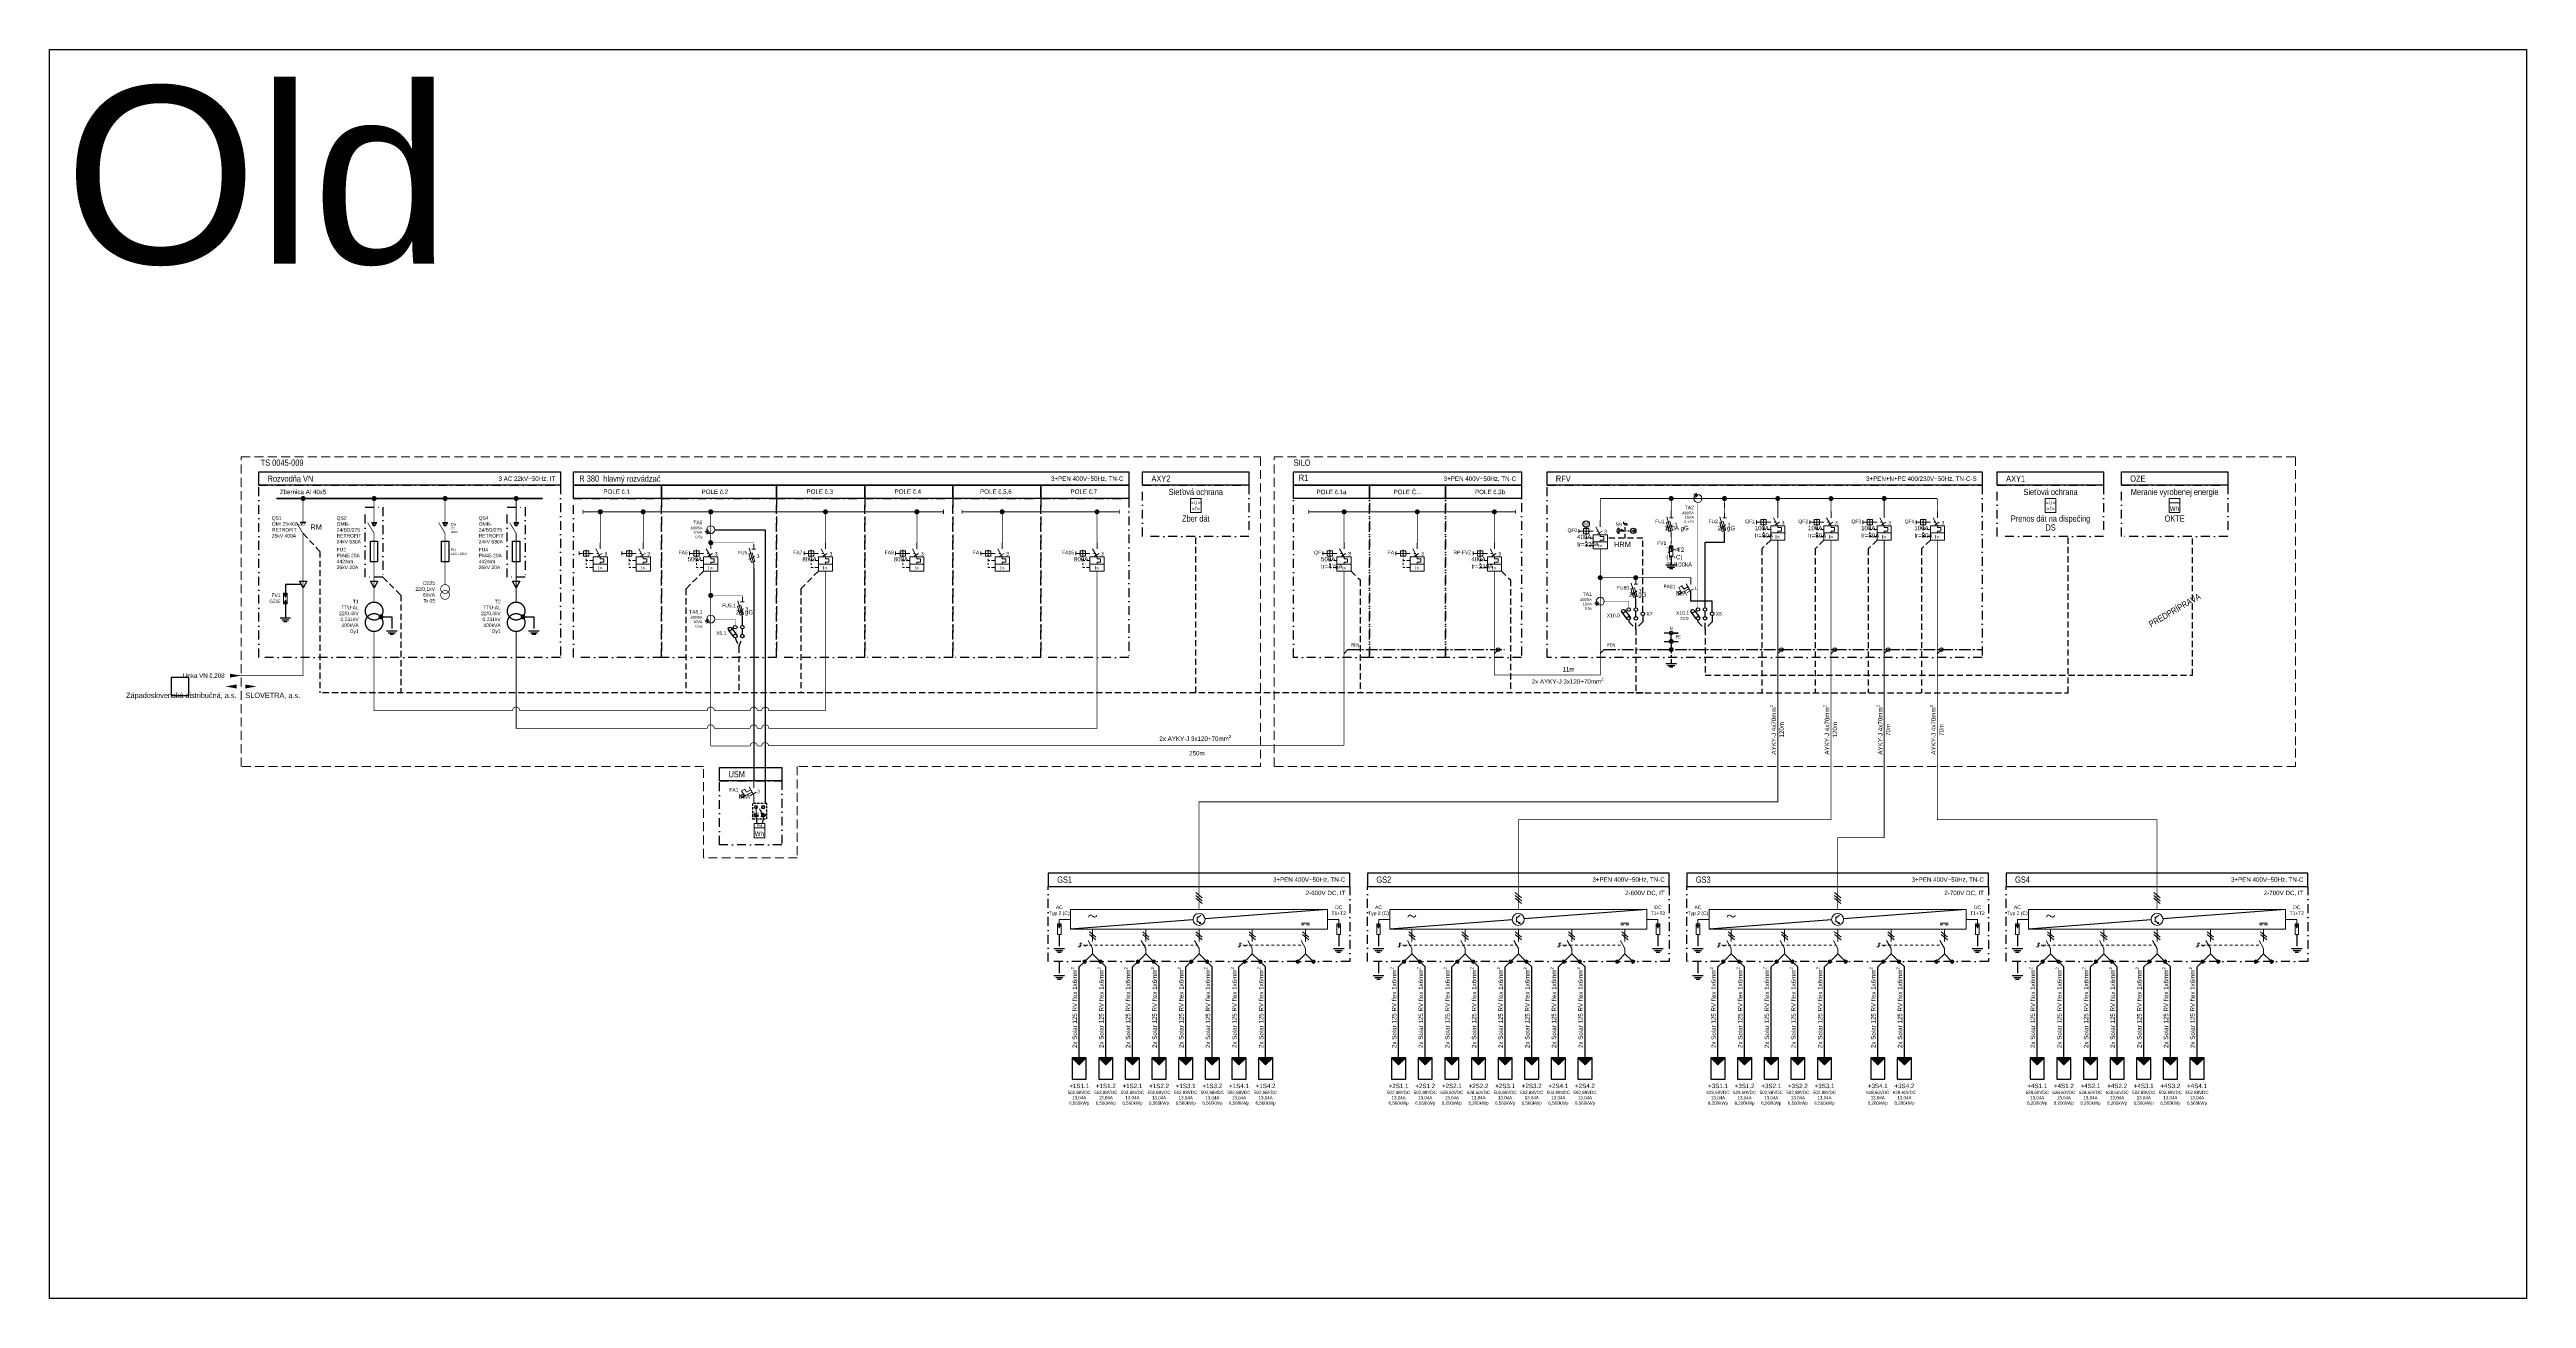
# Model space of a CAD drawing. Header units: millimetres. Extents: x -612 to 6794, y -5043 to 2163.
# Drawn here: x -435 to 960, y 755 to 1459 of the extents above; entities that cross this region are included whole.
import ezdxf
from ezdxf.enums import TextEntityAlignment as Align

# ---------------------------------------------------------------- set-up
doc = ezdxf.new("R2018")
doc.units = ezdxf.units.MM
doc.header["$MEASUREMENT"] = 0
for name, pattern in [('EPL_DASH', [1, 0.5, -0.5]), ('EPL_DASH2', [1, 0.66, -0.34]), ('EPL_DASHLONGDOT', [1, 0.66, -0.12, 0.1, -0.12]), ('S_DIVIDE', [8.5, 4, -1.5, 0, -1.5, 0, -1.5]), ('ČERCHOVANÁ', [1, 0.5, -0.25, 0, -0.25]), ('ČÁRKOVANÁ', [0.75, 0.5, -0.25])]:
    doc.linetypes.add(name, pattern=pattern)
doc.layers.get('Defpoints').update_dxf_attribs({"color": 250})
for name, color, linetype in [('10kV', 34, 'Continuous'), ('22kV', 34, 'Continuous'), ('400V', 7, 'Continuous'), ('Elektro rozvod NN', 7, 'S_DIVIDE'), ('ENV-Káble', 7, 'Continuous'), ('EV-Káble', 7, 'Continuous'), ('Kable', 7, 'Continuous'), ('LEGRAND', 7, 'Continuous'), ('Pístroj_OZN', 230, 'Continuous'), ('RS', 40, 'Continuous')]:
    doc.layers.add(name, color=color, linetype=linetype)
for name, color, linetype, lineweight in [('EPLAN100', 7, 'Continuous', 50), ('EPLAN301', 7, 'Continuous', 25), ('EPLAN305', 7, 'EPL_DASH', 25), ('EPLAN420', 7, 'Continuous', 35), ('Prístroj', 7, 'Continuous', 13)]:
    doc.layers.add(name, color=color, linetype=linetype, lineweight=lineweight)
doc.styles.get("Standard").update_dxf_attribs({"font": 'arial.ttf'})
doc.styles.add('styl2', font='ARIALN.TTF', dxfattribs={"width": 0.85})
doc.styles.add('Tahoma', font='tahoma.ttf')

# ---------------------------------------------------------------- blocks, each defined once
blk = doc.blocks.new('Výkonový istič')
at = {"layer": 'Prístroj', "color": 0, "ltscale": 4}
for p, q in [((0, -3.5), (0, 0)), ((-12, -5), (-12, -7)), ((-12, -6), (-10.5, -6)), ((-10.5, -6), (-4, -6)), ((-8, -4), (-8, -8)), ((-8, -9), (-8, -10)), ((-8, -10), (-7, -10)), ((-8, -10), (-8, -10.5)), ((-8, -11.5), (-8, -12.5)), ((-8, -13.5), (-8, -14)), ((-6, -10), (-4, -10)), ((-2.5, -3.5), (0, -8)), ((-2, -6), (-1, -6)), ((-1.5, -7.5), (1, -6)), ((-7, -14), (-8, -14)), ((-6, -14), (-4, -14))]:
    blk.add_line(p, q, dxfattribs=at)
for points in [[(-9.5, -7.5), (-6.5, -7.5), (-6.5, -4.5), (-9.5, -4.5)], [(-4, -12), (4, -12), (4, -8), (-4, -8)], [(-4, -16), (4, -16), (4, -12), (-4, -12)]]:
    blk.add_lwpolyline(points, close=True, dxfattribs=at)
blk.add_lwpolyline([(0, -8), (0, -9), (2, -9), (2, -11), (0, -11), (0, -12)], dxfattribs=at)
at = {"lineweight": 30, "flags": 104}
blk.add_attdef('POPIS', text='', height=1.8, dxfattribs=at).set_placement((-13, -5), align=Align.TOP_RIGHT)
at = {"color": 0}
blk.add_attdef('POCET_POLOV', (2.26309, -7.17774), '', height=2, dxfattribs=at)
at = {"layer": 'Prístroj', "color": 0, "style": 'Tahoma'}
blk.add_text('I>', height=1.9629, dxfattribs=at).set_placement((0, -14.19629), align=Align.MIDDLE_CENTER)
at = {"layer": 'Pístroj_OZN'}
blk.add_attdef('OZNACENIE', text='', height=2, dxfattribs=at).set_placement((-13, -3.5), align=Align.RIGHT)
blk = doc.blocks.new('VN MTP')
at = {"layer": '10kV', "color": 0, "lineweight": 13}
for p, q in [((-3.1, -1.2), (-1.5, -0.1)), ((-2.7, -1.8), (-1, -0.7)), ((-2.3, -2.4), (-0.6, -1.3))]:
    blk.add_line(p, q, dxfattribs=at)
blk.add_circle((0, 0), 2.25, dxfattribs=at)
blk = doc.blocks.new('Poistkový odpojovač')
at = {"layer": 'Prístroj', "color": 0, "linetype": 'Continuous', "ltscale": 4}
for p, q in [((0, 0), (0, -2.7)), ((-2.7, -8.5), (0.7, -6.6)), ((-2.6, -2.2), (0, -11)), ((-1, -2.7), (1, -2.7)), ((0, -11), (0, -13.7))]:
    blk.add_line(p, q, dxfattribs=at)
blk.add_lwpolyline([(-1.3, -10.3), (0.7, -9.7), (-0.8, -4.8), (-2.7, -5.4)], close=True, dxfattribs=at)
at = {"lineweight": 30, "flags": 104}
blk.add_attdef('POPIS', text='', height=1.8, dxfattribs=at).set_placement((-3.7, -7.2), align=Align.TOP_RIGHT)
at = {"color": 0}
blk.add_attdef('POCET_POLOV', text='', height=2, dxfattribs=at).set_placement((1.7, -6.6), align=Align.MIDDLE_LEFT)
at = {"layer": 'Pístroj_OZN'}
blk.add_attdef('OZNACENIE', text='', height=2, dxfattribs=at).set_placement((-3.7, -5.7), align=Align.RIGHT)
blk = doc.blocks.new('Prepäťová ochrana')
at = {"layer": 'Prístroj', "linetype": 'Continuous', "ltscale": 4}
blk.add_hatch(color=0, dxfattribs=at).paths.add_polyline_path([(-0.6, -4.6), (0.6, -4.6), (0, -6.3)], flags=0)
at = {"layer": 'Prístroj', "color": 0, "linetype": 'Continuous', "ltscale": 4}
blk.add_line((-1.7, -8), (1.7, -6), dxfattribs=at)
for points in [[(-1, -10), (1, -10), (1, -4), (-1, -4)], [(-0.6, -4.6), (0.6, -4.6), (0, -6.3)]]:
    blk.add_lwpolyline(points, close=True, dxfattribs=at)
at = {"lineweight": 30, "flags": 104}
blk.add_attdef('POPIS', text='', height=1.8, dxfattribs=at).set_placement((-2.7, -5), align=Align.TOP_RIGHT)
blk.add_attdef('POCET_POLOV', text='', height=2).set_placement((2.7, -6), align=Align.MIDDLE_LEFT)
at = {"layer": 'Pístroj_OZN'}
blk.add_attdef('OZNACENIE', text='', height=2, dxfattribs=at).set_placement((-2.7, -3.5), align=Align.RIGHT)
blk = doc.blocks.new('Istič')
at = {"layer": 'Prístroj', "linetype": 'Continuous', "ltscale": 4}
blk.add_hatch(color=0, dxfattribs=at).paths.add_polyline_path([(-7, -9.6), (-5.4, -8.1), (-4.9, -9)], flags=0)
at = {"layer": 'Prístroj', "color": 0, "linetype": 'Continuous'}
for p, q in [((0, 0), (0, -3.9)), ((0, -8), (0, -12.8))]:
    blk.add_line(p, q, dxfattribs=at)
at = {"layer": 'Prístroj', "color": 0, "linetype": 'Continuous', "ltscale": 4}
for p, q in [((-7.6, -8.4), (-5.8, -7.4)), ((-7, -9.6), (-5.4, -8.1)), ((-4.9, -9), (-7, -9.6)), ((-7, -9.6), (-7, -9.6)), ((-6.8, -5.6), (-5, -4.6)), ((-5.8, -7.4), (-6.8, -5.6)), ((-5.4, -8.1), (-4.9, -9)), ((-1, -6.3), (-5.2, -8.6)), ((-5, -4.6), (-4, -6.4)), ((-1.6, -5.1), (-4, -6.4)), ((0, -8), (-2.6, -3.4)), ((-2.1, -8.4), (1.4, -6.4))]:
    blk.add_line(p, q, dxfattribs=at)
at = {"lineweight": 30, "flags": 104}
blk.add_attdef('POPIS', text='', height=1.8, dxfattribs=at).set_placement((-8.6, -7.5), align=Align.TOP_RIGHT)
at = {"color": 0}
blk.add_attdef('POCET_POLOV', text='', height=2, dxfattribs=at).set_placement((2, -6), align=Align.MIDDLE_LEFT)
at = {"layer": 'Pístroj_OZN'}
blk.add_attdef('OZNACENIE', text='', height=2, dxfattribs=at).set_placement((-8.6, -6), align=Align.RIGHT)
blk = doc.blocks.new('Elektromer')
at = {"layer": 'Prístroj', "color": 0, "linetype": 'Continuous', "ltscale": 4}
blk.add_line((-3, -3.5), (3, -3.5), dxfattribs=at)
blk.add_lwpolyline([(-3, -9), (3, -9), (3, -1), (-3, -1)], close=True, dxfattribs=at)
at = {"lineweight": 30, "flags": 104}
blk.add_attdef('POPIS', text='', height=1.8, dxfattribs=at).set_placement((-4, -5), align=Align.TOP_RIGHT)
at = {"layer": 'Prístroj', "style": 'Tahoma'}
blk.add_text('Wh', height=2.72625, dxfattribs=at).set_placement((0, -6.772625), align=Align.MIDDLE_CENTER)
at = {"layer": 'Pístroj_OZN'}
blk.add_attdef('OZNACENIE', text='', height=2, dxfattribs=at).set_placement((-4, -3.5), align=Align.RIGHT)
blk = doc.blocks.new('SS2')
at = {"layer": 'Prístroj', "color": 0, "ltscale": 4}
for p, q in [((0, 1), (0, 0.5)), ((0, -4.1), (0, -0.5)), ((0, -5.1), (0, -5.6))]:
    blk.add_line(p, q, dxfattribs=at)
at = {"layer": 'Prístroj', "color": 0}
for centre, radius in [((0, 0), 1), ((0, 0), 0.5), ((0, -4.6), 1), ((0, -4.6), 0.5)]:
    blk.add_circle(centre, radius, dxfattribs=at)
at = {"lineweight": 30, "flags": 104}
blk.add_attdef('POPIS', text='', height=1.8, dxfattribs=at).set_placement((-3.7, -2.9), align=Align.TOP_RIGHT)
at = {"layer": 'Pístroj_OZN'}
blk.add_attdef('OZNACENIE', text='', height=2, dxfattribs=at).set_placement((-3.7, -1.4), align=Align.RIGHT)
blk = doc.blocks.new('SS1')
at = {"layer": 'Prístroj', "color": 0, "ltscale": 4}
for p, q in [((0, 1), (0, 0.5)), ((-0.2, -4.2), (-2, -1)), ((0, -5.1), (0, -5.6))]:
    blk.add_line(p, q, dxfattribs=at)
at = {"layer": 'Prístroj', "color": 0}
for centre, radius in [((0, 0), 1), ((0, 0), 0.5), ((0, -4.6), 1), ((0, -4.6), 0.5)]:
    blk.add_circle(centre, radius, dxfattribs=at)
at = {"lineweight": 30, "flags": 104}
blk.add_attdef('POPIS', text='', height=1.8, dxfattribs=at).set_placement((-3.7, -2.9), align=Align.TOP_RIGHT)
blk.add_attdef('POCET_POLOV', text='', height=1.5).set_placement((1, -2.3), align=Align.MIDDLE_LEFT)
at = {"layer": 'Pístroj_OZN'}
blk.add_attdef('OZNACENIE', text='', height=2, dxfattribs=at).set_placement((-3.7, -1.4), align=Align.RIGHT)

msp = doc.modelspace()

# ---------------------------------------------------------------- hatches: boundary and pattern name
at = {"layer": 'EPLAN305', "linetype": 'Continuous', "ltscale": 4}
for points in [[(141.2, 891.1), (145.2, 887.1), (149.2, 891.1)], [(156.2, 891.1), (160.2, 887.1), (164.2, 891.1)], [(171.2, 891.1), (175.2, 887.1), (179.2, 891.1)], [(186.2, 891.1), (190.2, 887.1), (194.2, 891.1)], [(201.2, 891.1), (205.2, 887.1), (209.2, 891.1)], [(216.2, 891.1), (220.2, 887.1), (224.2, 891.1)], [(231.2, 891.1), (235.2, 887.1), (239.2, 891.1)], [(246.2, 891.1), (250.2, 887.1), (254.2, 891.1)], [(321.1, 891.1), (325.1, 887.1), (329.1, 891.1)], [(336.1, 891.1), (340.1, 887.1), (344.1, 891.1)], [(351.1, 891.1), (355.1, 887.1), (359.1, 891.1)], [(366.1, 891.1), (370.1, 887.1), (374.1, 891.1)], [(381.1, 891.1), (385.1, 887.1), (389.1, 891.1)], [(396.1, 891.1), (400.1, 887.1), (404.1, 891.1)], [(411.1, 891.1), (415.1, 887.1), (419.1, 891.1)], [(426.1, 891.1), (430.1, 887.1), (434.1, 891.1)], [(501, 891.1), (505, 887.1), (509, 891.1)], [(516, 891.1), (520, 887.1), (524, 891.1)], [(531, 891.1), (535, 887.1), (539, 891.1)], [(546, 891.1), (550, 887.1), (554, 891.1)], [(561, 891.1), (565, 887.1), (569, 891.1)], [(591, 891.1), (595, 887.1), (599, 891.1)], [(606, 891.1), (610, 887.1), (614, 891.1)], [(680.8, 891.1), (684.8, 887.1), (688.8, 891.1)], [(695.8, 891.1), (699.8, 887.1), (703.8, 891.1)], [(710.8, 891.1), (714.8, 887.1), (718.8, 891.1)], [(725.8, 891.1), (729.8, 887.1), (733.8, 891.1)], [(740.8, 891.1), (744.8, 887.1), (748.8, 891.1)], [(755.8, 891.1), (759.8, 887.1), (763.8, 891.1)], [(770.8, 891.1), (774.8, 887.1), (778.8, 891.1)]]:
    msp.add_hatch(color=230, dxfattribs=at).paths.add_polyline_path(points, flags=0)
at = {"layer": 'EV-Káble', "transparency": 33554687}
h = msp.add_hatch(color=1, dxfattribs=at)
h.dxf.hatch_style = 1
h.paths.add_polyline_path([(149.3, 945.3, 1), (147.3, 945.3)])
h = msp.add_hatch(color=7, dxfattribs=at)
h.dxf.hatch_style = 1
h.paths.add_polyline_path([(147.3, 945.3, 1), (149.3, 945.3)])
h = msp.add_hatch(color=1, dxfattribs=at)
h.dxf.hatch_style = 1
h.paths.add_polyline_path([(158.2, 945.3, 1), (156.2, 945.3)])
h = msp.add_hatch(color=7, dxfattribs=at)
h.dxf.hatch_style = 1
h.paths.add_polyline_path([(156.2, 945.3, 1), (158.2, 945.3)])
h = msp.add_hatch(color=1, dxfattribs=at)
h.dxf.hatch_style = 1
h.paths.add_polyline_path([(179.3, 945.3, 1), (177.3, 945.3)])
h = msp.add_hatch(color=7, dxfattribs=at)
h.dxf.hatch_style = 1
h.paths.add_polyline_path([(177.3, 945.3, 1), (179.3, 945.3)])
h = msp.add_hatch(color=1, dxfattribs=at)
h.dxf.hatch_style = 1
h.paths.add_polyline_path([(188.2, 945.3, 1), (186.2, 945.3)])
h = msp.add_hatch(color=7, dxfattribs=at)
h.dxf.hatch_style = 1
h.paths.add_polyline_path([(186.2, 945.3, 1), (188.2, 945.3)])
h = msp.add_hatch(color=1, dxfattribs=at)
h.dxf.hatch_style = 1
h.paths.add_polyline_path([(209.3, 945.3, 1), (207.3, 945.3)])
h = msp.add_hatch(color=7, dxfattribs=at)
h.dxf.hatch_style = 1
h.paths.add_polyline_path([(207.3, 945.3, 1), (209.3, 945.3)])
h = msp.add_hatch(color=1, dxfattribs=at)
h.dxf.hatch_style = 1
h.paths.add_polyline_path([(218.2, 945.3, 1), (216.2, 945.3)])
h = msp.add_hatch(color=7, dxfattribs=at)
h.dxf.hatch_style = 1
h.paths.add_polyline_path([(216.2, 945.3, 1), (218.2, 945.3)])
h = msp.add_hatch(color=1, dxfattribs=at)
h.dxf.hatch_style = 1
h.paths.add_polyline_path([(239.3, 945.3, 1), (237.3, 945.3)])
h = msp.add_hatch(color=7, dxfattribs=at)
h.dxf.hatch_style = 1
h.paths.add_polyline_path([(237.3, 945.3, 1), (239.3, 945.3)])
h = msp.add_hatch(color=1, dxfattribs=at)
h.dxf.hatch_style = 1
h.paths.add_polyline_path([(248.2, 945.3, 1), (246.2, 945.3)])
h = msp.add_hatch(color=7, dxfattribs=at)
h.dxf.hatch_style = 1
h.paths.add_polyline_path([(246.2, 945.3, 1), (248.2, 945.3)])
h = msp.add_hatch(color=1, dxfattribs=at)
h.dxf.hatch_style = 1
h.paths.add_polyline_path([(269.3, 945.3, 1), (267.3, 945.3)])
h = msp.add_hatch(color=7, dxfattribs=at)
h.dxf.hatch_style = 1
h.paths.add_polyline_path([(267.3, 945.3, 1), (269.3, 945.3)])
h = msp.add_hatch(color=1, dxfattribs=at)
h.dxf.hatch_style = 1
h.paths.add_polyline_path([(278.2, 945.3, 1), (276.2, 945.3)])
h = msp.add_hatch(color=7, dxfattribs=at)
h.dxf.hatch_style = 1
h.paths.add_polyline_path([(276.2, 945.3, 1), (278.2, 945.3)])
h = msp.add_hatch(color=1, dxfattribs=at)
h.dxf.hatch_style = 1
h.paths.add_polyline_path([(329.2, 945.3, 1), (327.2, 945.3)])
h = msp.add_hatch(color=7, dxfattribs=at)
h.dxf.hatch_style = 1
h.paths.add_polyline_path([(327.2, 945.3, 1), (329.2, 945.3)])
h = msp.add_hatch(color=1, dxfattribs=at)
h.dxf.hatch_style = 1
h.paths.add_polyline_path([(338.1, 945.3, 1), (336.1, 945.3)])
h = msp.add_hatch(color=7, dxfattribs=at)
h.dxf.hatch_style = 1
h.paths.add_polyline_path([(336.1, 945.3, 1), (338.1, 945.3)])
h = msp.add_hatch(color=1, dxfattribs=at)
h.dxf.hatch_style = 1
h.paths.add_polyline_path([(359.2, 945.3, 1), (357.2, 945.3)])
h = msp.add_hatch(color=7, dxfattribs=at)
h.dxf.hatch_style = 1
h.paths.add_polyline_path([(357.2, 945.3, 1), (359.2, 945.3)])
h = msp.add_hatch(color=1, dxfattribs=at)
h.dxf.hatch_style = 1
h.paths.add_polyline_path([(368.1, 945.3, 1), (366.1, 945.3)])
h = msp.add_hatch(color=7, dxfattribs=at)
h.dxf.hatch_style = 1
h.paths.add_polyline_path([(366.1, 945.3, 1), (368.1, 945.3)])
h = msp.add_hatch(color=1, dxfattribs=at)
h.dxf.hatch_style = 1
h.paths.add_polyline_path([(389.2, 945.3, 1), (387.2, 945.3)])
h = msp.add_hatch(color=7, dxfattribs=at)
h.dxf.hatch_style = 1
h.paths.add_polyline_path([(387.2, 945.3, 1), (389.2, 945.3)])
h = msp.add_hatch(color=1, dxfattribs=at)
h.dxf.hatch_style = 1
h.paths.add_polyline_path([(398.1, 945.3, 1), (396.1, 945.3)])
h = msp.add_hatch(color=7, dxfattribs=at)
h.dxf.hatch_style = 1
h.paths.add_polyline_path([(396.1, 945.3, 1), (398.1, 945.3)])
h = msp.add_hatch(color=1, dxfattribs=at)
h.dxf.hatch_style = 1
h.paths.add_polyline_path([(419.2, 945.3, 1), (417.2, 945.3)])
h = msp.add_hatch(color=7, dxfattribs=at)
h.dxf.hatch_style = 1
h.paths.add_polyline_path([(417.2, 945.3, 1), (419.2, 945.3)])
h = msp.add_hatch(color=1, dxfattribs=at)
h.dxf.hatch_style = 1
h.paths.add_polyline_path([(428.1, 945.3, 1), (426.1, 945.3)])
h = msp.add_hatch(color=7, dxfattribs=at)
h.dxf.hatch_style = 1
h.paths.add_polyline_path([(426.1, 945.3, 1), (428.1, 945.3)])
h = msp.add_hatch(color=1, dxfattribs=at)
h.dxf.hatch_style = 1
h.paths.add_polyline_path([(449.2, 945.3, 1), (447.2, 945.3)])
h = msp.add_hatch(color=7, dxfattribs=at)
h.dxf.hatch_style = 1
h.paths.add_polyline_path([(447.2, 945.3, 1), (449.2, 945.3)])
h = msp.add_hatch(color=1, dxfattribs=at)
h.dxf.hatch_style = 1
h.paths.add_polyline_path([(458.1, 945.3, 1), (456.1, 945.3)])
h = msp.add_hatch(color=7, dxfattribs=at)
h.dxf.hatch_style = 1
h.paths.add_polyline_path([(456.1, 945.3, 1), (458.1, 945.3)])
h = msp.add_hatch(color=1, dxfattribs=at)
h.dxf.hatch_style = 1
h.paths.add_polyline_path([(509, 945.3, 1), (507, 945.3)])
h = msp.add_hatch(color=7, dxfattribs=at)
h.dxf.hatch_style = 1
h.paths.add_polyline_path([(507, 945.3, 1), (509, 945.3)])
h = msp.add_hatch(color=1, dxfattribs=at)
h.dxf.hatch_style = 1
h.paths.add_polyline_path([(517.9, 945.3, 1), (515.9, 945.3)])
h = msp.add_hatch(color=7, dxfattribs=at)
h.dxf.hatch_style = 1
h.paths.add_polyline_path([(515.9, 945.3, 1), (517.9, 945.3)])
h = msp.add_hatch(color=1, dxfattribs=at)
h.dxf.hatch_style = 1
h.paths.add_polyline_path([(539, 945.3, 1), (537, 945.3)])
h = msp.add_hatch(color=7, dxfattribs=at)
h.dxf.hatch_style = 1
h.paths.add_polyline_path([(537, 945.3, 1), (539, 945.3)])
h = msp.add_hatch(color=1, dxfattribs=at)
h.dxf.hatch_style = 1
h.paths.add_polyline_path([(547.9, 945.3, 1), (545.9, 945.3)])
h = msp.add_hatch(color=7, dxfattribs=at)
h.dxf.hatch_style = 1
h.paths.add_polyline_path([(545.9, 945.3, 1), (547.9, 945.3)])
h = msp.add_hatch(color=1, dxfattribs=at)
h.dxf.hatch_style = 1
h.paths.add_polyline_path([(569, 945.3, 1), (567, 945.3)])
h = msp.add_hatch(color=7, dxfattribs=at)
h.dxf.hatch_style = 1
h.paths.add_polyline_path([(567, 945.3, 1), (569, 945.3)])
h = msp.add_hatch(color=1, dxfattribs=at)
h.dxf.hatch_style = 1
h.paths.add_polyline_path([(577.9, 945.3, 1), (575.9, 945.3)])
h = msp.add_hatch(color=7, dxfattribs=at)
h.dxf.hatch_style = 1
h.paths.add_polyline_path([(575.9, 945.3, 1), (577.9, 945.3)])
h = msp.add_hatch(color=1, dxfattribs=at)
h.dxf.hatch_style = 1
h.paths.add_polyline_path([(599, 945.3, 1), (597, 945.3)])
h = msp.add_hatch(color=7, dxfattribs=at)
h.dxf.hatch_style = 1
h.paths.add_polyline_path([(597, 945.3, 1), (599, 945.3)])
h = msp.add_hatch(color=1, dxfattribs=at)
h.dxf.hatch_style = 1
h.paths.add_polyline_path([(607.9, 945.3, 1), (605.9, 945.3)])
h = msp.add_hatch(color=7, dxfattribs=at)
h.dxf.hatch_style = 1
h.paths.add_polyline_path([(605.9, 945.3, 1), (607.9, 945.3)])
h = msp.add_hatch(color=1, dxfattribs=at)
h.dxf.hatch_style = 1
h.paths.add_polyline_path([(629, 945.3, 1), (627, 945.3)])
h = msp.add_hatch(color=7, dxfattribs=at)
h.dxf.hatch_style = 1
h.paths.add_polyline_path([(627, 945.3, 1), (629, 945.3)])
h = msp.add_hatch(color=1, dxfattribs=at)
h.dxf.hatch_style = 1
h.paths.add_polyline_path([(637.9, 945.3, 1), (635.9, 945.3)])
h = msp.add_hatch(color=7, dxfattribs=at)
h.dxf.hatch_style = 1
h.paths.add_polyline_path([(635.9, 945.3, 1), (637.9, 945.3)])
h = msp.add_hatch(color=1, dxfattribs=at)
h.dxf.hatch_style = 1
h.paths.add_polyline_path([(688.9, 945.3, 1), (686.9, 945.3)])
h = msp.add_hatch(color=7, dxfattribs=at)
h.dxf.hatch_style = 1
h.paths.add_polyline_path([(686.9, 945.3, 1), (688.9, 945.3)])
h = msp.add_hatch(color=1, dxfattribs=at)
h.dxf.hatch_style = 1
h.paths.add_polyline_path([(697.8, 945.3, 1), (695.8, 945.3)])
h = msp.add_hatch(color=7, dxfattribs=at)
h.dxf.hatch_style = 1
h.paths.add_polyline_path([(695.8, 945.3, 1), (697.8, 945.3)])
h = msp.add_hatch(color=1, dxfattribs=at)
h.dxf.hatch_style = 1
h.paths.add_polyline_path([(718.9, 945.3, 1), (716.9, 945.3)])
h = msp.add_hatch(color=7, dxfattribs=at)
h.dxf.hatch_style = 1
h.paths.add_polyline_path([(716.9, 945.3, 1), (718.9, 945.3)])
h = msp.add_hatch(color=1, dxfattribs=at)
h.dxf.hatch_style = 1
h.paths.add_polyline_path([(727.8, 945.3, 1), (725.8, 945.3)])
h = msp.add_hatch(color=7, dxfattribs=at)
h.dxf.hatch_style = 1
h.paths.add_polyline_path([(725.8, 945.3, 1), (727.8, 945.3)])
h = msp.add_hatch(color=1, dxfattribs=at)
h.dxf.hatch_style = 1
h.paths.add_polyline_path([(748.9, 945.3, 1), (746.9, 945.3)])
h = msp.add_hatch(color=7, dxfattribs=at)
h.dxf.hatch_style = 1
h.paths.add_polyline_path([(746.9, 945.3, 1), (748.9, 945.3)])
h = msp.add_hatch(color=1, dxfattribs=at)
h.dxf.hatch_style = 1
h.paths.add_polyline_path([(757.8, 945.3, 1), (755.8, 945.3)])
h = msp.add_hatch(color=7, dxfattribs=at)
h.dxf.hatch_style = 1
h.paths.add_polyline_path([(755.8, 945.3, 1), (757.8, 945.3)])
h = msp.add_hatch(color=1, dxfattribs=at)
h.dxf.hatch_style = 1
h.paths.add_polyline_path([(778.9, 945.3, 1), (776.9, 945.3)])
h = msp.add_hatch(color=7, dxfattribs=at)
h.dxf.hatch_style = 1
h.paths.add_polyline_path([(776.9, 945.3, 1), (778.9, 945.3)])
h = msp.add_hatch(color=1, dxfattribs=at)
h.dxf.hatch_style = 1
h.paths.add_polyline_path([(787.8, 945.3, 1), (785.8, 945.3)])
h = msp.add_hatch(color=7, dxfattribs=at)
h.dxf.hatch_style = 1
h.paths.add_polyline_path([(785.8, 945.3, 1), (787.8, 945.3)])
h = msp.add_hatch(color=1, dxfattribs=at)
h.dxf.hatch_style = 1
h.paths.add_polyline_path([(808.9, 945.3, 1), (806.9, 945.3)])
h = msp.add_hatch(color=7, dxfattribs=at)
h.dxf.hatch_style = 1
h.paths.add_polyline_path([(806.9, 945.3, 1), (808.9, 945.3)])
h = msp.add_hatch(color=1, dxfattribs=at)
h.dxf.hatch_style = 1
h.paths.add_polyline_path([(817.8, 945.3, 1), (815.8, 945.3)])
h = msp.add_hatch(color=7, dxfattribs=at)
h.dxf.hatch_style = 1
h.paths.add_polyline_path([(815.8, 945.3, 1), (817.8, 945.3)])
at = {"layer": 'LEGRAND', "lineweight": 13}
for points in [[(133.4, 965.8), (134.6, 965.8), (134, 964.1)], [(290.8, 965.8), (292, 965.8), (291.4, 964.1)], [(313.2, 965.8), (314.4, 965.8), (313.8, 964.1)], [(470.6, 965.8), (471.8, 965.8), (471.2, 964.1)], [(493.1, 965.8), (494.3, 965.8), (493.7, 964.1)], [(650.5, 965.8), (651.7, 965.8), (651.1, 964.1)], [(673, 965.8), (674.2, 965.8), (673.6, 964.1)], [(830.4, 965.8), (831.6, 965.8), (831, 964.1)]]:
    msp.add_hatch(color=256, dxfattribs=at).paths.add_polyline_path(points, flags=0)
at = {"layer": 'Prístroj', "linetype": 'Continuous', "ltscale": 4}
for points in [[(-302.5, 1152.3), (-301.3, 1152.3), (-301.9, 1150.5)], [(-302.5, 1147.4), (-301.3, 1147.4), (-301.9, 1149.2)]]:
    msp.add_hatch(color=0, dxfattribs=at).paths.add_polyline_path(points, flags=0)

# ---------------------------------------------------------------- linework, layer by layer
at = {"lineweight": 13}
for p, q in [((134, 969.1), (140.2, 969.1)), ((291.4, 969.1), (285.1, 969.1)), ((313.9, 969.1), (320.1, 969.1)), ((471.2, 969.1), (465, 969.1)), ((493.7, 969.1), (500, 969.1)), ((651.1, 969.1), (644.8, 969.1)), ((673.6, 969.1), (679.8, 969.1)), ((831, 969.1), (824.7, 969.1))]:
    msp.add_line(p, q, dxfattribs=at)
for p, q in [((209.3, 968.9), (140.3, 963.5)), ((285.1, 974.7), (216.1, 969.4)), ((389.2, 968.9), (320.1, 963.5)), ((465, 974.7), (395.9, 969.4)), ((569, 968.9), (500, 963.5)), ((644.8, 974.7), (575.8, 969.4)), ((748.9, 968.9), (679.8, 963.5)), ((824.7, 974.7), (755.6, 969.4))]:
    msp.add_line(p, q)
at = {"linetype": 'EPL_DASH', "lineweight": 13, "ltscale": 3}
for p, q in [((151, 954.6), (211.5, 954.6)), ((241.6, 954.6), (271.6, 954.6)), ((330.9, 954.6), (391.4, 954.6)), ((421.5, 954.6), (451.5, 954.6)), ((510.7, 954.6), (571.2, 954.6)), ((601.3, 954.6), (631.4, 954.6)), ((690.6, 954.6), (751.1, 954.6)), ((781.2, 954.6), (811.2, 954.6))]:
    msp.add_line(p, q, dxfattribs=at)
msp.add_lwpolyline([(-434.7, 1459.2), (960.3, 1459.2), (960.3, 755.5), (-434.7, 755.5)], close=True)
for points in [[(-60, 1188.6), (-31.6, 1188.6), (-31.6, 1164.5)], [(-38.1, 1166.7), (-38.1, 1164.5)], [(-38.1, 1164.5), (-38.1, 1047.1)], [(-31.6, 1164.5), (-31.6, 1164.5), (-31.6, 1034.3)], [(-36.8, 1026.7), (-36.8, 1025.7), (-36.3, 1023.1)], [(-32.8, 1026.7), (-32.8, 1025.7), (-33.3, 1023.1)]]:
    msp.add_lwpolyline(points)
at = {"layer": '10kV', "color": 0, "ltscale": 5}
for points in [[(-316.9, 1221.2), (-146.9, 1221.2), (-146.9, 1213.7), (-316.9, 1213.7)], [(-139.6, 1221.2), (173.1, 1221.2), (173.1, 1213.7), (-139.6, 1213.7)], [(-139.6, 1213.7), (-90, 1213.7), (-90, 1206.2), (-139.6, 1206.2)], [(-90, 1213.7), (-25.2, 1213.7), (-25.2, 1206.2), (-90, 1206.2)], [(-25.2, 1213.7), (24.4, 1213.7), (24.4, 1206.2), (-25.2, 1206.2)], [(24.4, 1213.7), (74, 1213.7), (74, 1206.2), (24.4, 1206.2)], [(74, 1213.7), (123.6, 1213.7), (123.6, 1206.2), (74, 1206.2)], [(123.6, 1213.7), (173.1, 1213.7), (173.1, 1206.2), (123.6, 1206.2)], [(-57.3, 1054.6), (-22.3, 1054.6), (-22.3, 1047.1), (-57.3, 1047.1)]]:
    msp.add_lwpolyline(points, close=True, dxfattribs=at)
at = {"layer": '10kV', "color": 0, "linetype": 'ČERCHOVANÁ', "ltscale": 10}
for points in [[(-139.6, 1206.2), (-90, 1206.2), (-90, 1116.7), (-139.6, 1116.7)], [(-90, 1206.2), (-25.2, 1206.2), (-25.2, 1116.7), (-90, 1116.7)], [(-25.2, 1206.2), (24.4, 1206.2), (24.4, 1116.7), (-25.2, 1116.7)], [(24.4, 1206.2), (74, 1206.2), (74, 1116.7), (24.4, 1116.7)], [(74, 1206.2), (123.6, 1206.2), (123.6, 1116.7), (74, 1116.7)], [(123.6, 1206.2), (173.1, 1206.2), (173.1, 1116.7), (123.6, 1116.7)], [(265.9, 1213.7), (308.7, 1213.7), (308.7, 1116.7), (265.9, 1116.7)], [(308.7, 1213.7), (351.5, 1213.7), (351.5, 1116.7), (308.7, 1116.7)], [(351.5, 1213.7), (394.3, 1213.7), (394.3, 1116.7), (351.5, 1116.7)], [(-57.3, 1047.1), (-22.3, 1047.1), (-22.3, 1011.1), (-57.3, 1011.1)]]:
    msp.add_lwpolyline(points, close=True, dxfattribs=at)
at = {"layer": '22kV', "color": 230, "linetype": 'Continuous', "lineweight": 50}
for p, q in [((-293.3, 1192.6), (-290.4, 1192.6)), ((-253.3, 1192.5), (-250.4, 1192.5))]:
    msp.add_line(p, q, dxfattribs=at)
at = {"layer": '22kV', "linetype": 'Continuous', "lineweight": 50}
for p, q in [((-213.3, 1192.5), (-210.4, 1192.5)), ((-173.3, 1192.5), (-170.4, 1192.5))]:
    msp.add_line(p, q, dxfattribs=at)
at = {"layer": '22kV', "ltscale": 10}
for p, q in [((-293.9, 1159.7), (-289.8, 1159.7)), ((-291.9, 1155.9), (-293.9, 1159.7)), ((-289.8, 1159.7), (-291.9, 1155.9)), ((-253.9, 1159.7), (-249.8, 1159.7)), ((-251.9, 1155.9), (-253.9, 1159.7)), ((-249.8, 1159.7), (-251.9, 1155.9)), ((-173.9, 1159.7), (-169.8, 1159.7)), ((-171.9, 1155.9), (-173.9, 1159.7)), ((-169.8, 1159.7), (-171.9, 1155.9))]:
    msp.add_line(p, q, dxfattribs=at)
at = {"layer": '22kV', "color": 0, "linetype": 'ČERCHOVANÁ', "ltscale": 10}
for points in [[(-316.9, 1213.7), (-146.9, 1213.7), (-146.9, 1116.7), (-316.9, 1116.7)], [(-256.9, 1201.3), (-246.9, 1201.3), (-246.9, 1161.8), (-256.9, 1161.8)], [(-176.9, 1201.3), (-166.9, 1201.3), (-166.9, 1161.8), (-176.9, 1161.8)], [(180.9, 1213.7), (240.8, 1213.7), (240.8, 1184.8), (180.9, 1184.8)], [(408.7, 1213.7), (653.7, 1213.7), (653.7, 1116.7), (408.7, 1116.7)], [(662.3, 1213.7), (722.2, 1213.7), (722.2, 1184.8), (662.3, 1184.8)], [(732.2, 1213.7), (792.1, 1213.7), (792.1, 1184.8), (732.2, 1184.8)], [(127.8, 987.7), (297.6, 987.7), (297.6, 945.3), (127.8, 945.3)], [(307.6, 987.7), (477.5, 987.7), (477.5, 945.3), (307.6, 945.3)], [(487.5, 987.7), (657.3, 987.7), (657.3, 945.3), (487.5, 945.3)], [(667.3, 987.7), (837.2, 987.7), (837.2, 945.3), (667.3, 945.3)]]:
    msp.add_lwpolyline(points, close=True, dxfattribs=at)
at = {"layer": '22kV', "const_width": 0.8}
for points in [[(-306.9, 1206.2), (-271.9, 1206.2)], [(-271.9, 1206.2), (-231.9, 1206.2)], [(-231.9, 1206.2), (-191.9, 1206.2)], [(-191.9, 1206.2), (-156.9, 1206.2)]]:
    msp.add_lwpolyline(points, dxfattribs=at)
at = {"layer": '22kV', "const_width": 1.29}
for points in [[(-291.1, 1206.2, 1), (-292.6, 1206.2, 1), (-291.1, 1206.2, 0.272597)], [(-251.1, 1206.2, 1), (-252.6, 1206.2, 1), (-251.1, 1206.2, 0.272597)], [(-211.1, 1206.2, 1), (-212.6, 1206.2, 1), (-211.1, 1206.2, 0.272597)], [(-171.1, 1206.2, 1), (-172.6, 1206.2, 1), (-171.1, 1206.2, 0.272597)]]:
    msp.add_lwpolyline(points, format="xyb", dxfattribs=at)
at = {"layer": '22kV', "const_width": 0.4, "flags": 128}
for points in [[(-291.9, 1196.4), (-291.9, 1206.2)], [(-251.9, 1192.5), (-251.9, 1206.2)], [(-251.9, 1196.3), (-251.9, 1206.2)], [(-211.9, 1192.5), (-211.9, 1206.2)], [(-171.9, 1196.3), (-171.9, 1206.2)], [(-215.6, 1192.7), (-211.9, 1186.6), (-211.9, 1157.7)], [(-211.9, 1196.3), (-211.9, 1192.5)], [(-175.6, 1192.7), (-171.9, 1186.6), (-171.9, 1181.3)], [(-171.9, 1196.3), (-171.9, 1192.5)], [(-291.9, 1181.1), (-291.9, 1106.4), (-333.1, 1106.4)], [(-171.9, 1181.3), (-171.9, 1170.5)], [(-251.9, 1147.8), (-251.9, 1170.5)], [(-171.9, 1147.8), (-171.9, 1170.5)]]:
    msp.add_lwpolyline(points, dxfattribs=at)
at = {"layer": '22kV', "color": 230, "const_width": 0.4, "flags": 128}
for points in [[(-295.6, 1192.5), (-291.9, 1186.4), (-291.9, 1181.1)], [(-291.9, 1196.4), (-291.9, 1192.6)], [(-255.6, 1192.7), (-251.9, 1186.6), (-251.9, 1181.3)], [(-251.9, 1196.3), (-251.9, 1192.5)], [(-251.9, 1181.3), (-251.9, 1170.5)]]:
    msp.add_lwpolyline(points, dxfattribs=at)
at = {"layer": '22kV', "color": 230, "lineweight": -3, "ltscale": 10}
msp.add_lwpolyline([(-253.9, 1182.2), (-249.9, 1182.2), (-249.9, 1170.5), (-253.9, 1170.5)], close=True, dxfattribs=at)
at = {"layer": '22kV', "lineweight": -3, "ltscale": 10}
for points in [[(-213.9, 1182.2), (-209.9, 1182.2), (-209.9, 1170.5), (-213.9, 1170.5)], [(-173.9, 1182.2), (-169.9, 1182.2), (-169.9, 1170.5), (-173.9, 1170.5)]]:
    msp.add_lwpolyline(points, close=True, dxfattribs=at)
at = {"layer": '22kV'}
msp.add_lwpolyline([(-292.9, 1157.8), (-301.9, 1157.8), (-301.9, 1152.8)], dxfattribs=at)
at = {"layer": '22kV', "flags": 128}
for points, const_width in [([(-256.9, 1142.8, 1), (-246.9, 1142.8, 1), (-256.9, 1142.8, -1)], 0.75), ([(-214.4, 1155.2, 1), (-209.4, 1155.2, 1), (-214.4, 1155.2, -1)], 0.375), ([(-176.9, 1142.8, 1), (-166.9, 1142.8, 1), (-176.9, 1142.8, -1)], 0.75)]:
    msp.add_lwpolyline(points, format="xyb", dxfattribs=dict(at, const_width=const_width))
at = {"layer": '22kV', "color": 0, "linetype": 'EPL_DASH2', "ltscale": 2}
msp.add_lwpolyline([(-30.8, 1034.3), (-38.8, 1034.3), (-38.8, 1025.7), (-30.8, 1025.7)], close=True, dxfattribs=at)
at = {"layer": '22kV', "color": 230, "linetype": 'Continuous', "lineweight": 50}
msp.add_circle((-251.9, 1191.7), 0.8, dxfattribs=at)
at = {"layer": '22kV', "linetype": 'Continuous', "lineweight": 50}
for centre in [(-211.9, 1191.7), (-171.9, 1191.7)]:
    msp.add_circle(centre, 0.8, dxfattribs=at)
at = {"layer": '22kV', "color": 0}
msp.add_solid([(-333.1, 1105.3), (-326.9, 1106.4), (-333.1, 1107.5), (-326.9, 1106.4)], dxfattribs=at)
at = {"layer": '22kV', "color": 251}
for points in [[(-329.4, 1101.4), (-335.6, 1100.3), (-329.4, 1099.2), (-335.6, 1100.3)], [(-324.4, 1101.4), (-318.1, 1100.3), (-324.4, 1099.2), (-318.1, 1100.3)]]:
    msp.add_solid(points, dxfattribs=at)
at = {"layer": '400V', "linetype": 'Continuous', "ltscale": 4}
for p, q in [((449.2, 1189.5), (449.2, 1186.5)), ((449.2, 1188), (453.2, 1188)), ((450.2, 1189), (452.2, 1188)), ((450.2, 1189), (450.2, 1188)), ((451.7, 1193), (451.7, 1192)), ((453.7, 1192), (451.7, 1192)), ((452.7, 1191), (452.7, 1192)), ((452.7, 1188.5), (452.7, 1190)), ((453.7, 1192), (453.7, 1191)), ((454.2, 1188), (454.8, 1188)), ((454.2, 1188), (454.9, 1188)), ((454.2, 1188), (454.9, 1188)), ((456.5, 1188), (458.2, 1188)), ((457.4, 1188.7), (458.2, 1188)), ((458.2, 1188), (457.4, 1187.2))]:
    msp.add_line(p, q, dxfattribs=at)
at = {"layer": '400V', "color": 94, "true_color": 0x00a800}
for p, q in [((-301.9, 1146.8), (-301.9, 1138.8)), ((-298.9, 1138.8), (-304.9, 1138.8)), ((-303.9, 1137.8), (-299.9, 1137.8)), ((-300.9, 1136.8), (-302.9, 1136.8)), ((-238.9, 1131.5), (-244.9, 1131.5)), ((-243.9, 1130.5), (-239.9, 1130.5)), ((-158.9, 1131.5), (-164.9, 1131.5)), ((-163.9, 1130.5), (-159.9, 1130.5)), ((-240.9, 1129.5), (-242.9, 1129.5)), ((-160.9, 1129.5), (-162.9, 1129.5))]:
    msp.add_line(p, q, dxfattribs=at)
at = {"layer": '400V', "lineweight": 13}
for p, q in [((210.9, 984.2), (214.5, 981.2)), ((210.9, 982.6), (214.5, 979.6)), ((210.9, 981.1), (214.5, 978.1)), ((390.8, 984.2), (394.3, 981.2)), ((390.8, 982.6), (394.3, 979.6)), ((390.8, 981.1), (394.3, 978.1)), ((570.6, 984.2), (574.2, 981.2)), ((570.6, 982.6), (574.2, 979.6)), ((570.6, 981.1), (574.2, 978.1)), ((750.5, 984.2), (754.1, 981.2)), ((750.5, 982.6), (754.1, 979.6)), ((750.5, 981.1), (754.1, 978.1))]:
    msp.add_line(p, q, dxfattribs=at)
at = {"layer": '400V', "color": 1, "linetype": 'Continuous', "lineweight": 13}
for p, q in [((152.7, 963.5), (152.7, 956.6)), ((182.7, 963.5), (182.7, 956.6)), ((212.7, 963.5), (212.7, 956.6)), ((242.7, 963.5), (242.7, 956.6)), ((272.7, 963.5), (272.7, 956.6)), ((332.6, 963.5), (332.6, 956.6)), ((362.6, 963.5), (362.6, 956.6)), ((392.6, 963.5), (392.6, 956.6)), ((422.6, 963.5), (422.6, 956.6)), ((452.6, 963.5), (452.6, 956.6)), ((512.5, 963.5), (512.5, 956.6)), ((542.5, 963.5), (542.5, 956.6)), ((572.5, 963.5), (572.5, 956.6)), ((602.5, 963.5), (602.5, 956.6)), ((632.5, 963.5), (632.5, 956.6)), ((692.3, 963.5), (692.3, 956.6)), ((722.3, 963.5), (722.3, 956.6)), ((752.3, 963.5), (752.3, 956.6)), ((782.3, 963.5), (782.3, 956.6)), ((812.3, 963.5), (812.3, 956.6))]:
    msp.add_line(p, q, dxfattribs=at)
at = {"layer": '400V', "linetype": 'Continuous', "lineweight": 13, "ltscale": 4}
for p, q in [((213.7, 971.4), (211.6, 969.8)), ((211.6, 970.5), (211.6, 967.5)), ((213.7, 966.7), (211.6, 968.3)), ((213.7, 966.7), (212.8, 966.7)), ((213.7, 966.7), (213.5, 967.6)), ((270.4, 966.9), (274.9, 966.9)), ((270.4, 966.1), (272, 966.1)), ((274.9, 966.1), (273.2, 966.1)), ((393.6, 971.4), (391.5, 969.8)), ((391.5, 970.5), (391.5, 967.5)), ((393.6, 966.7), (391.5, 968.3)), ((393.6, 966.7), (392.7, 966.7)), ((393.6, 966.7), (393.4, 967.6)), ((450.2, 966.9), (454.7, 966.9)), ((450.2, 966.1), (451.9, 966.1)), ((454.7, 966.1), (453.1, 966.1)), ((573.5, 971.4), (571.4, 969.8)), ((571.4, 970.5), (571.4, 967.5)), ((573.5, 966.7), (571.4, 968.3)), ((573.5, 966.7), (572.5, 966.7)), ((573.5, 966.7), (573.2, 967.6)), ((630.1, 966.9), (634.6, 966.9)), ((630.1, 966.1), (631.7, 966.1)), ((634.6, 966.1), (632.9, 966.1)), ((753.3, 971.4), (751.2, 969.8)), ((751.2, 970.5), (751.2, 967.5)), ((753.3, 966.7), (751.2, 968.3)), ((753.3, 966.7), (752.4, 966.7)), ((753.3, 966.7), (753.1, 967.6)), ((810, 966.9), (814.5, 966.9)), ((810, 966.1), (811.6, 966.1)), ((814.5, 966.1), (812.8, 966.1))]:
    msp.add_line(p, q, dxfattribs=at)
at = {"layer": '400V', "color": 1, "linetype": 'Continuous', "lineweight": 13, "ltscale": 4}
for p, q in [((144.7, 953.6), (145.7, 953.6)), ((145.7, 955.6), (145.7, 953.6)), ((145.7, 955.6), (146.7, 955.6)), ((145.7, 954.6), (146.5, 954.6)), ((147.5, 954.6), (148.2, 954.6)), ((148.7, 953.9), (148.2, 954.6)), ((149.2, 954.6), (148.7, 953.9)), ((149.2, 954.6), (150, 954.6)), ((152.7, 952.6), (150.2, 957.1)), ((151, 954.6), (151.6, 954.6)), ((152.7, 949.6), (152.7, 952.6)), ((182.7, 952.6), (180.2, 957.1)), ((182.7, 949.6), (182.7, 952.6)), ((212.7, 952.6), (210.2, 957.1)), ((212.7, 949.6), (212.7, 952.6)), ((234.7, 953.6), (235.7, 953.6)), ((235.7, 955.6), (235.7, 953.6)), ((235.7, 955.6), (236.7, 955.6)), ((235.7, 954.6), (236.5, 954.6)), ((237.5, 954.6), (238.2, 954.6)), ((238.7, 953.9), (238.2, 954.6)), ((239.2, 954.6), (238.7, 953.9)), ((239.2, 954.6), (240, 954.6)), ((242.7, 952.6), (240.2, 957.1)), ((241, 954.6), (241.6, 954.6)), ((242.7, 949.6), (242.7, 952.6)), ((272.7, 952.6), (270.2, 957.1)), ((272.7, 949.6), (272.7, 952.6)), ((324.6, 953.6), (325.6, 953.6)), ((325.6, 955.6), (325.6, 953.6)), ((325.6, 955.6), (326.6, 955.6)), ((325.6, 954.6), (326.4, 954.6)), ((327.4, 954.6), (328.1, 954.6)), ((328.6, 953.9), (328.1, 954.6)), ((329.1, 954.6), (328.6, 953.9)), ((329.1, 954.6), (329.9, 954.6)), ((332.6, 952.6), (330.1, 957.1)), ((330.9, 954.6), (331.5, 954.6)), ((332.6, 949.6), (332.6, 952.6)), ((362.6, 952.6), (360.1, 957.1)), ((362.6, 949.6), (362.6, 952.6)), ((392.6, 952.6), (390.1, 957.1)), ((392.6, 949.6), (392.6, 952.6)), ((414.6, 953.6), (415.6, 953.6)), ((415.6, 955.6), (415.6, 953.6)), ((415.6, 955.6), (416.6, 955.6)), ((415.6, 954.6), (416.4, 954.6)), ((417.4, 954.6), (418.1, 954.6)), ((418.6, 953.9), (418.1, 954.6)), ((419.1, 954.6), (418.6, 953.9)), ((419.1, 954.6), (419.9, 954.6)), ((422.6, 952.6), (420.1, 957.1)), ((420.9, 954.6), (421.5, 954.6)), ((422.6, 949.6), (422.6, 952.6)), ((452.6, 952.6), (450.1, 957.1)), ((452.6, 949.6), (452.6, 952.6)), ((504.5, 953.6), (505.5, 953.6)), ((505.5, 955.6), (505.5, 953.6)), ((505.5, 955.6), (506.5, 955.6)), ((505.5, 954.6), (506.2, 954.6)), ((507.2, 954.6), (508, 954.6)), ((508.5, 953.9), (508, 954.6)), ((509, 954.6), (508.5, 953.9)), ((509, 954.6), (509.7, 954.6)), ((512.5, 952.6), (510, 957.1)), ((510.7, 954.6), (511.3, 954.6)), ((512.5, 949.6), (512.5, 952.6)), ((542.5, 952.6), (540, 957.1)), ((542.5, 949.6), (542.5, 952.6)), ((572.5, 952.6), (570, 957.1)), ((572.5, 949.6), (572.5, 952.6)), ((594.5, 953.6), (595.5, 953.6)), ((595.5, 955.6), (595.5, 953.6)), ((595.5, 955.6), (596.5, 955.6)), ((595.5, 954.6), (596.2, 954.6)), ((597.2, 954.6), (598, 954.6)), ((598.5, 953.9), (598, 954.6)), ((599, 954.6), (598.5, 953.9)), ((599, 954.6), (599.7, 954.6)), ((602.5, 952.6), (600, 957.1)), ((600.7, 954.6), (601.3, 954.6)), ((602.5, 949.6), (602.5, 952.6)), ((632.5, 952.6), (630, 957.1)), ((632.5, 949.6), (632.5, 952.6)), ((684.3, 953.6), (685.3, 953.6)), ((685.3, 955.6), (685.3, 953.6)), ((685.3, 955.6), (686.3, 955.6)), ((685.3, 954.6), (686.1, 954.6)), ((687.1, 954.6), (687.8, 954.6)), ((688.3, 953.9), (687.8, 954.6)), ((688.8, 954.6), (688.3, 953.9)), ((688.8, 954.6), (689.6, 954.6)), ((692.3, 952.6), (689.8, 957.1)), ((690.6, 954.6), (691.2, 954.6)), ((692.3, 949.6), (692.3, 952.6)), ((722.3, 952.6), (719.8, 957.1)), ((722.3, 949.6), (722.3, 952.6)), ((752.3, 952.6), (749.8, 957.1)), ((752.3, 949.6), (752.3, 952.6)), ((774.3, 953.6), (775.3, 953.6)), ((775.3, 955.6), (775.3, 953.6)), ((775.3, 955.6), (776.3, 955.6)), ((775.3, 954.6), (776.1, 954.6)), ((777.1, 954.6), (777.8, 954.6)), ((778.3, 953.9), (777.8, 954.6)), ((778.8, 954.6), (778.3, 953.9)), ((778.8, 954.6), (779.6, 954.6)), ((782.3, 952.6), (779.8, 957.1)), ((780.6, 954.6), (781.2, 954.6)), ((782.3, 949.6), (782.3, 952.6)), ((812.3, 952.6), (809.8, 957.1)), ((812.3, 949.6), (812.3, 952.6))]:
    msp.add_line(p, q, dxfattribs=at)
at = {"layer": '400V', "color": 1, "lineweight": 13}
for p, q in [((151, 962.1), (154.5, 959.1)), ((151, 960.6), (154.5, 957.5)), ((181, 962.1), (184.5, 959.1)), ((181, 960.6), (184.5, 957.5)), ((211, 962.1), (214.5, 959.1)), ((211, 960.6), (214.5, 957.5)), ((241, 962.1), (244.5, 959.1)), ((241, 960.6), (244.5, 957.5)), ((271, 962.1), (274.5, 959.1)), ((271, 960.6), (274.5, 957.5)), ((330.8, 962.1), (334.4, 959.1)), ((330.8, 960.6), (334.4, 957.5)), ((360.8, 962.1), (364.4, 959.1)), ((360.8, 960.6), (364.4, 957.5)), ((390.8, 962.1), (394.4, 959.1)), ((390.8, 960.6), (394.4, 957.5)), ((420.8, 962.1), (424.4, 959.1)), ((420.8, 960.6), (424.4, 957.5)), ((450.8, 962.1), (454.4, 959.1)), ((450.8, 960.6), (454.4, 957.5)), ((510.7, 962.1), (514.3, 959.1)), ((510.7, 960.6), (514.3, 957.5)), ((540.7, 962.1), (544.3, 959.1)), ((540.7, 960.6), (544.3, 957.5)), ((570.7, 962.1), (574.3, 959.1)), ((570.7, 960.6), (574.3, 957.5)), ((600.7, 962.1), (604.3, 959.1)), ((600.7, 960.6), (604.3, 957.5)), ((630.7, 962.1), (634.3, 959.1)), ((630.7, 960.6), (634.3, 957.5)), ((690.5, 962.1), (694.1, 959.1)), ((690.5, 960.6), (694.1, 957.5)), ((720.5, 962.1), (724.1, 959.1)), ((720.5, 960.6), (724.1, 957.5)), ((750.5, 962.1), (754.1, 959.1)), ((750.5, 960.6), (754.1, 957.5)), ((780.5, 962.1), (784.1, 959.1)), ((780.5, 960.6), (784.1, 957.5)), ((810.5, 962.1), (814.1, 959.1)), ((810.5, 960.6), (814.1, 957.5))]:
    msp.add_line(p, q, dxfattribs=at)
at = {"layer": '400V', "color": 230, "ltscale": 5}
for points in [[(180.9, 1221.2), (240.8, 1221.2), (240.8, 1213.7), (180.9, 1213.7)], [(408.7, 1221.2), (653.7, 1221.2), (653.7, 1213.7), (408.7, 1213.7)], [(662.3, 1221.2), (722.2, 1221.2), (722.2, 1213.7), (662.3, 1213.7)], [(732.2, 1221.2), (792.1, 1221.2), (792.1, 1213.7), (732.2, 1213.7)], [(127.8, 987.7), (297.6, 987.7), (297.6, 995.2), (127.8, 995.2)], [(307.6, 987.7), (477.5, 987.7), (477.5, 995.2), (307.6, 995.2)], [(487.5, 987.7), (657.3, 987.7), (657.3, 995.2), (487.5, 995.2)], [(667.3, 987.7), (837.2, 987.7), (837.2, 995.2), (667.3, 995.2)]]:
    msp.add_lwpolyline(points, close=True, dxfattribs=at)
at = {"layer": '400V', "ltscale": 5}
for points in [[(265.9, 1221.2), (394.3, 1221.2), (394.3, 1213.7), (265.9, 1213.7)], [(265.9, 1213.7), (308.7, 1213.7), (308.7, 1206.2), (265.9, 1206.2)], [(308.7, 1213.7), (351.5, 1213.7), (351.5, 1206.2), (308.7, 1206.2)], [(351.5, 1213.7), (394.3, 1213.7), (394.3, 1206.2), (351.5, 1206.2)]]:
    msp.add_lwpolyline(points, close=True, dxfattribs=at)
at = {"layer": '400V', "flags": 128}
for points, const_width in [([(-134.2, 1197.5), (-134.2, 1199.9), (-134.2, 1199.9)], 0.4), ([(68.8, 1197.5), (68.8, 1199.9), (68.8, 1199.9)], 0.4), ([(79.2, 1197.5), (79.2, 1199.9), (79.2, 1199.9)], 0.4), ([(167.9, 1197.5), (167.9, 1199.9), (167.9, 1199.9)], 0.4), ([(274.4, 1197.5), (274.4, 1199.9), (274.4, 1199.9)], 0.4), ([(391.1, 1197.5), (391.1, 1199.9), (391.1, 1199.9)], 0.4), ([(438.7, 1190.3), (438.7, 1206.2), (628.6, 1206.2)], 0.4), ([(478.6, 1195.3), (478.7, 1206.2)], 0.4), ([(493.7, 1203.9), (493.7, 1144.7)], 0.2), ([(508.6, 1195.3), (508.7, 1206.2)], 0.4), ([(538.7, 1195.3), (538.7, 1206.2)], 0.4), ([(568.6, 1195.3), (568.7, 1206.2)], 0.4), ([(598.6, 1195.3), (598.6, 1206.2)], 0.4), ([(628.6, 1195.3), (628.6, 1206.2)], 0.4), ([(-134.2, 1198.7), (68.8, 1198.7)], 0.4), ([(-62.3, 1177.8), (-62.3, 1198.7)], 0.4), ([(2.3, 1177.8), (2.3, 1198.7)], 0.4), ([(53.8, 1177.8), (53.8, 1198.7)], 0.4), ([(79.2, 1198.7), (167.9, 1198.7)], 0.4), ([(155.3, 1177.8), (155.3, 1198.7)], 0.4), ([(391.1, 1198.7), (274.4, 1198.7)], 0.4), ([(294.4, 1177.8), (294.4, 1198.7)], 0.4), ([(379.1, 1177.8), (379.1, 1198.7)], 0.4), ([(478.4, 1188), (478.7, 1187.1), (478.6, 1179.6)], 0.4), ([(-62.3, 1181.3), (-38.1, 1181.3), (-38.1, 1177.6)], 0.2), ([(212.7, 974.7), (212.7, 1035.3), (538.7, 1035.3), (538.7, 1182.8)], 0.4), ([(568.7, 1182.8), (568.7, 1025.3), (392.6, 1025.3), (392.6, 974.7)], 0.4), ([(438.7, 1138.3), (438.7, 1177.8)], 0.4), ([(598.6, 1182.8), (598.6, 1015.2), (572.4, 1015.2), (572.4, 974.7)], 0.4), ([(752.3, 974.7), (752.3, 1025.3), (628.6, 1025.3), (628.6, 1182.8)], 0.4), ([(-62.3, 1066.7), (-62.3, 1165.3), (-62.3, 1165.3)], 0.4), ([(-29.6, 1076.7), (155.3, 1076.7), (155.3, 1165.3)], 0.4), ([(-29.6, 1086.7), (2.3, 1086.7), (2.3, 1165.3)], 0.4), ([(294.4, 1067.1), (294.4, 1067.1), (294.4, 1165.3)], 0.4), ([(379.1, 1165.3), (379.1, 1106.7), (438.7, 1106.7), (438.7, 1138.3)], 0.4), ([(438.7, 1161.6), (458.7, 1161.6), (458.7, 1157.9)], 0.2), ([(-62.3, 1151.6), (-44.5, 1151.6), (-44.5, 1147.9)], 0.2), ([(440.9, 1148.3), (454.7, 1148.3), (454.7, 1144.7)], 0.2), ([(-251.9, 1131.3), (-251.9, 1086.7), (-173.9, 1086.7)], 0.4), ([(-171.9, 1131.3), (-171.9, 1076.7), (-64.3, 1076.7)], 0.4), ([(-60, 1138.3), (-48.5, 1138.3), (-48.5, 1134.7)], 0.2), ([(-169.9, 1086.7), (-64.3, 1086.7), (-64.3, 1086.7)], 0.4), ([(-60.3, 1086.7), (-40.1, 1086.7), (-40.1, 1086.7)], 0.4), ([(-60.3, 1076.7), (-40.1, 1076.7), (-40.1, 1076.7)], 0.4), ([(-36.1, 1086.7), (-33.6, 1086.7), (-33.6, 1086.7)], 0.4), ([(-36.1, 1076.7), (-33.6, 1076.7), (-33.6, 1076.7)], 0.4), ([(-62.3, 1066.7), (-40.1, 1066.7), (-40.1, 1066.7)], 0.4), ([(-36.1, 1066.7), (-33.6, 1066.7), (-33.6, 1066.7)], 0.4), ([(294.4, 1067.1), (-29.6, 1067.1), (-29.6, 1067.1)], 0.4)]:
    msp.add_lwpolyline(points, dxfattribs=dict(at, const_width=const_width))
at = {"layer": '400V', "color": 252, "const_width": 1.29}
for points in [[(-123.7, 1198.7, 1), (-125.3, 1198.7, 1), (-123.7, 1198.7, 0.272597)], [(-99.6, 1198.7, 1), (-101.1, 1198.7, 1), (-99.6, 1198.7, 0.272597)], [(102.6, 1198.7, 1), (101.1, 1198.7, 1), (102.6, 1198.7, 0.272597)], [(336.4, 1198.7, 1), (334.9, 1198.7, 1), (336.4, 1198.7, 0.272597)]]:
    msp.add_lwpolyline(points, format="xyb", dxfattribs=at)
at = {"layer": '400V', "const_width": 1.29}
for points in [[(-61.5, 1198.7, 1), (-63.1, 1198.7, 1), (-61.5, 1198.7, 0.272597)], [(3.1, 1198.7, 1), (1.6, 1198.7, 1), (3.1, 1198.7, 0.272597)], [(54.6, 1198.7, 1), (53, 1198.7, 1), (54.6, 1198.7, 0.272597)], [(156, 1198.7, 1), (154.5, 1198.7, 1), (156, 1198.7, 0.272597)], [(295.2, 1198.7, 1), (293.7, 1198.7, 1), (295.2, 1198.7, 0.272597)], [(295.2, 1198.7, 1), (293.7, 1198.7, 1), (295.2, 1198.7, 0.272597)], [(379.8, 1198.7, 1), (378.3, 1198.7, 1), (379.8, 1198.7, 0.272597)], [(479.4, 1206.2, 1), (477.9, 1206.2, 1), (479.4, 1206.2, 0.272597)], [(509.4, 1206.2, 1), (507.9, 1206.2, 1), (509.4, 1206.2, 0.272597)], [(539.4, 1206.2, 1), (537.9, 1206.2, 1), (539.4, 1206.2, 0.272597)], [(569.4, 1206.2, 1), (567.9, 1206.2, 1), (569.4, 1206.2, 0.272597)], [(599.4, 1206.2, 1), (597.9, 1206.2, 1), (599.4, 1206.2, 0.272597)], [(-61.5, 1181.3, 1), (-63.1, 1181.3, 1), (-61.5, 1181.3, 0.272597)], [(439.4, 1161.6, 1), (437.9, 1161.6, 1), (439.4, 1161.6, 0.272597)], [(459.4, 1161.6, 1), (457.9, 1161.6, 1), (459.4, 1161.6, 0.272597)], [(-61.5, 1151.6, 1), (-63.1, 1151.6, 1), (-61.5, 1151.6, 0.272597)]]:
    msp.add_lwpolyline(points, format="xyb", dxfattribs=at)
at = {"layer": '400V', "color": 252, "const_width": 0.4, "flags": 128}
for points in [[(-124.5, 1177.8), (-124.5, 1198.7)], [(-100.3, 1177.8), (-100.3, 1198.7)], [(101.9, 1177.8), (101.9, 1198.7)], [(335.6, 1177.8), (335.6, 1198.7)]]:
    msp.add_lwpolyline(points, dxfattribs=at)
at = {"layer": '400V', "color": 253, "linetype": 'ČÁRKOVANÁ', "ltscale": 3, "const_width": 0.2, "flags": 128}
msp.add_lwpolyline([(458.7, 1161.6), (489.7, 1161.6), (489.7, 1157.7)], dxfattribs=at)
at = {"layer": '400V', "flags": 128}
for points, const_width in [([(-214.4, 1151.9, 1), (-209.4, 1151.9, 1), (-214.4, 1151.9, -1)], 0.375), ([(-256.9, 1136.3, 1), (-246.9, 1136.3, 1), (-256.9, 1136.3, -1)], 0.75), ([(-176.9, 1136.3, 1), (-166.9, 1136.3, 1), (-176.9, 1136.3, -1)], 0.75), ([(-173.9, 1086.7, -1), (-169.9, 1086.7)], 0.4), ([(-64.3, 1086.7, -1), (-60.3, 1086.7)], 0.4), ([(-40.1, 1086.7, -1), (-36.1, 1086.7)], 0.4), ([(-40.1, 1086.7, -1), (-36.1, 1086.7)], 0.4), ([(-33.6, 1086.7, -1), (-29.6, 1086.7)], 0.4), ([(-64.3, 1076.7, -1), (-60.3, 1076.7)], 0.4), ([(-40.1, 1076.7, -1), (-36.1, 1076.7)], 0.4), ([(-40.1, 1076.7, -1), (-36.1, 1076.7)], 0.4), ([(-33.6, 1076.7, -1), (-29.6, 1076.7)], 0.4), ([(-40.1, 1066.7, -1), (-36.1, 1066.7)], 0.4), ([(-40.1, 1066.7, -1), (-36.1, 1066.7)], 0.4), ([(-33.6, 1066.7, -1), (-29.6, 1066.7)], 0.4)]:
    msp.add_lwpolyline(points, format="xyb", dxfattribs=dict(at, const_width=const_width))
at = {"layer": '400V', "color": 94, "true_color": 0x00a800, "const_width": 1.29}
for points in [[(-247.3, 1139.5, 1), (-248.8, 1139.5, 1), (-247.3, 1139.5, 0.272597)], [(-167.3, 1139.5, 1), (-168.8, 1139.5, 1), (-167.3, 1139.5, 0.272597)], [(477.9, 1125.7, -1), (479.4, 1125.7, -1), (477.9, 1125.7, -0.272597)], [(477.9, 1121.1, -1), (479.4, 1121.1, -1), (477.9, 1121.1, -0.272597)]]:
    msp.add_lwpolyline(points, format="xyb", dxfattribs=at)
at = {"layer": '400V', "linetype": 'Continuous', "lineweight": 13, "ltscale": 4}
for points in [[(140.3, 963.5), (285.1, 963.5), (285.1, 974.7), (140.3, 974.7)], [(320.1, 963.5), (465, 963.5), (465, 974.7), (320.1, 974.7)], [(500, 963.5), (644.8, 963.5), (644.8, 974.7), (500, 974.7)], [(679.8, 963.5), (824.7, 963.5), (824.7, 974.7), (679.8, 974.7)]]:
    msp.add_lwpolyline(points, close=True, dxfattribs=at)
at = {"layer": '400V', "color": 1, "linetype": 'Continuous', "lineweight": 25, "ltscale": 4}
for points in [[(149, 945.9), (152.7, 949.6)], [(156.5, 945.9), (152.7, 949.6)], [(179, 945.9), (182.7, 949.6)], [(186.5, 945.9), (182.7, 949.6)], [(209, 945.9), (212.7, 949.6)], [(216.5, 945.9), (212.7, 949.6)], [(239, 945.9), (242.7, 949.6)], [(246.5, 945.9), (242.7, 949.6)], [(269, 945.9), (272.7, 949.6)], [(276.5, 945.9), (272.7, 949.6)], [(328.9, 945.9), (332.6, 949.6)], [(336.4, 945.9), (332.6, 949.6)], [(358.9, 945.9), (362.6, 949.6)], [(366.4, 945.9), (362.6, 949.6)], [(388.9, 945.9), (392.6, 949.6)], [(396.4, 945.9), (392.6, 949.6)], [(418.9, 945.9), (422.6, 949.6)], [(426.4, 945.9), (422.6, 949.6)], [(448.9, 945.9), (452.6, 949.6)], [(456.4, 945.9), (452.6, 949.6)], [(508.7, 945.9), (512.5, 949.6)], [(516.2, 945.9), (512.5, 949.6)], [(538.7, 945.9), (542.5, 949.6)], [(546.2, 945.9), (542.5, 949.6)], [(568.7, 945.9), (572.5, 949.6)], [(576.2, 945.9), (572.5, 949.6)], [(598.7, 945.9), (602.5, 949.6)], [(606.2, 945.9), (602.5, 949.6)], [(628.7, 945.9), (632.5, 949.6)], [(636.2, 945.9), (632.5, 949.6)], [(688.6, 945.9), (692.3, 949.6)], [(696.1, 945.9), (692.3, 949.6)], [(718.6, 945.9), (722.3, 949.6)], [(726.1, 945.9), (722.3, 949.6)], [(748.6, 945.9), (752.3, 949.6)], [(756.1, 945.9), (752.3, 949.6)], [(778.6, 945.9), (782.3, 949.6)], [(786.1, 945.9), (782.3, 949.6)], [(808.6, 945.9), (812.3, 949.6)], [(816.1, 945.9), (812.3, 949.6)], [(145.2, 891.1), (145.2, 942.3), (147.6, 944.6)], [(160.2, 891.1), (160.2, 942.3), (157.9, 944.6)], [(175.2, 891.1), (175.2, 942.3), (177.6, 944.6)], [(190.2, 891.1), (190.2, 942.3), (187.9, 944.6)], [(205.2, 891.1), (205.2, 942.3), (207.6, 944.6)], [(220.2, 891.1), (220.2, 942.3), (217.9, 944.6)], [(235.2, 891.1), (235.2, 942.3), (237.6, 944.6)], [(250.2, 891.1), (250.2, 942.3), (247.9, 944.6)], [(325.1, 891.1), (325.1, 942.3), (327.4, 944.6)], [(340.1, 891.1), (340.1, 942.3), (337.8, 944.6)], [(355.1, 891.1), (355.1, 942.3), (357.4, 944.6)], [(370.1, 891.1), (370.1, 942.3), (367.8, 944.6)], [(385.1, 891.1), (385.1, 942.3), (387.4, 944.6)], [(400.1, 891.1), (400.1, 942.3), (397.8, 944.6)], [(415.1, 891.1), (415.1, 942.3), (417.4, 944.6)], [(430.1, 891.1), (430.1, 942.3), (427.8, 944.6)], [(505, 891.1), (505, 942.3), (507.3, 944.6)], [(520, 891.1), (520, 942.3), (517.6, 944.6)], [(535, 891.1), (535, 942.3), (537.3, 944.6)], [(550, 891.1), (550, 942.3), (547.6, 944.6)], [(565, 891.1), (565, 942.3), (567.3, 944.6)], [(595, 891.1), (595, 942.3), (597.3, 944.6)], [(610, 891.1), (610, 942.3), (607.6, 944.6)], [(684.8, 891.1), (684.8, 942.3), (687.2, 944.6)], [(699.8, 891.1), (699.8, 942.3), (697.5, 944.6)], [(714.8, 891.1), (714.8, 942.3), (717.2, 944.6)], [(729.8, 891.1), (729.8, 942.3), (727.5, 944.6)], [(744.8, 891.1), (744.8, 942.3), (747.2, 944.6)], [(759.8, 891.1), (759.8, 942.3), (757.5, 944.6)], [(774.8, 891.1), (774.8, 942.3), (777.2, 944.6)]]:
    msp.add_lwpolyline(points, dxfattribs=at)
at = {"layer": '400V'}
msp.add_circle((430.7, 1191.8), 1.81, dxfattribs=at)
at = {"layer": '400V', "linetype": 'Continuous', "ltscale": 4}
msp.add_circle((457.3, 1188), 1.5, dxfattribs=at)
at = {"layer": '400V', "linetype": 'Continuous', "lineweight": 13, "ltscale": 4}
for centre in [(212.7, 969.1), (392.5, 969.1), (572.4, 969.1), (752.3, 969.1)]:
    msp.add_circle(centre, 3.38, dxfattribs=at)
at = {"layer": '400V', "linetype": 'Continuous', "ltscale": 4}
msp.add_arc((449.7, 1188), 1.61, 111.5448, 248.4552, dxfattribs=at)
at = {"layer": '400V', "linetype": 'Continuous', "lineweight": 13, "ltscale": 4}
for centre, radius, start, end in [((151.7, 970.3), 1.2, 30, 180), ((153.8, 971.5), 1.16, 210, 0), ((331.6, 970.3), 1.2, 30, 180), ((333.6, 971.5), 1.16, 210, 0), ((511.4, 970.3), 1.2, 30, 180), ((513.5, 971.5), 1.16, 210, 0), ((691.3, 970.3), 1.2, 30, 180), ((693.3, 971.5), 1.16, 210, 0)]:
    msp.add_arc(centre, radius, start, end, dxfattribs=at)
at = {"layer": 'Defpoints'}
msp.add_lwpolyline([(-366.2, 1095.3), (-356.2, 1095.3), (-356.2, 1105.3), (-366.2, 1105.3)], close=True, dxfattribs=at)
at = {"layer": 'EPLAN100', "color": 94, "linetype": 'EPL_DASHLONGDOT', "lineweight": 30, "ltscale": 10, "true_color": 0x00a800}
for p, q in [((481.6, 1168.6), (475.6, 1168.6)), ((476.6, 1167.6), (480.6, 1167.6)), ((479.6, 1166.6), (477.6, 1166.6)), ((478.6, 1125.7), (478.6, 1113.1)), ((481.6, 1113.1), (475.6, 1113.1)), ((476.6, 1112.1), (480.6, 1112.1)), ((479.6, 1111.1), (477.6, 1111.1)), ((137, 952.5), (131, 952.5)), ((132, 951.5), (136, 951.5)), ((135, 950.5), (133, 950.5)), ((134, 960.5), (134, 952.5)), ((294.4, 952.5), (288.4, 952.5)), ((289.4, 951.5), (293.4, 951.5)), ((292.4, 950.5), (290.4, 950.5)), ((291.4, 960.5), (291.4, 952.5)), ((316.8, 952.5), (310.8, 952.5)), ((311.8, 951.5), (315.8, 951.5)), ((314.8, 950.5), (312.8, 950.5)), ((313.8, 960.5), (313.8, 952.5)), ((474.2, 952.5), (468.2, 952.5)), ((469.2, 951.5), (473.2, 951.5)), ((472.2, 950.5), (470.2, 950.5)), ((471.2, 960.5), (471.2, 952.5)), ((496.7, 952.5), (490.7, 952.5)), ((491.7, 951.5), (495.7, 951.5)), ((494.7, 950.5), (492.7, 950.5)), ((493.7, 960.5), (493.7, 952.5)), ((654.1, 952.5), (648.1, 952.5)), ((649.1, 951.5), (653.1, 951.5)), ((652.1, 950.5), (650.1, 950.5)), ((651.1, 960.5), (651.1, 952.5)), ((676.6, 952.5), (670.6, 952.5)), ((671.6, 951.5), (675.6, 951.5)), ((674.6, 950.5), (672.6, 950.5)), ((673.6, 960.5), (673.6, 952.5)), ((834, 952.5), (828, 952.5)), ((829, 951.5), (833, 951.5)), ((832, 950.5), (830, 950.5)), ((831, 960.5), (831, 952.5)), ((137, 937.3), (131, 937.3)), ((132, 936.3), (136, 936.3)), ((135, 935.3), (133, 935.3)), ((134, 945.3), (134, 937.3)), ((316.8, 937.3), (310.8, 937.3)), ((311.8, 936.3), (315.8, 936.3)), ((314.8, 935.3), (312.8, 935.3)), ((313.8, 945.3), (313.8, 937.3)), ((496.7, 937.3), (490.7, 937.3)), ((491.7, 936.3), (495.7, 936.3)), ((494.7, 935.3), (492.7, 935.3)), ((493.7, 945.3), (493.7, 937.3)), ((676.6, 937.3), (670.6, 937.3)), ((671.6, 936.3), (675.6, 936.3)), ((674.6, 935.3), (672.6, 935.3)), ((673.6, 945.3), (673.6, 937.3))]:
    msp.add_line(p, q, dxfattribs=at)
for points in [[(478.6, 1173.6), (478.6, 1168.6)], [(-248.1, 1139.5), (-241.9, 1139.5), (-241.9, 1131.5)], [(-168.1, 1139.5), (-161.9, 1139.5), (-161.9, 1131.5)], [(294.4, 1118.9), (296.6, 1121.1), (384.7, 1121.1)], [(438.7, 1118.9), (440.8, 1121.1), (653.7, 1121.1)]]:
    msp.add_lwpolyline(points, dxfattribs=at)
at = {"layer": 'EPLAN100', "color": 5, "lineweight": 30, "ltscale": 10}
msp.add_lwpolyline([(478.6, 1127), (478.6, 1130.4), (482.6, 1130.4), (474.6, 1130.4)], dxfattribs=at)
at = {"layer": 'EPLAN100', "color": 94, "linetype": 'EPL_DASHLONGDOT', "lineweight": 30, "ltscale": 5, "true_color": 0x00a800}
for points in [[(379.1, 1118.9), (381.2, 1121.1)], [(474.6, 1125.7), (482.6, 1125.7)], [(538.7, 1118.9), (540.8, 1121.1)], [(568.7, 1118.9), (570.8, 1121.1)], [(598.6, 1118.9), (600.8, 1121.1)], [(628.6, 1118.9), (630.8, 1121.1)]]:
    msp.add_lwpolyline(points, dxfattribs=at)
at = {"layer": 'EPLAN301', "color": 5, "ltscale": 4}
msp.add_circle((478.6, 1130.4), 1, dxfattribs=at)
at = {"layer": 'EPLAN301', "color": 94, "ltscale": 4, "true_color": 0x00a800}
for centre in [(381.2, 1121.1), (540.8, 1121.1), (570.8, 1121.1), (600.8, 1121.1), (630.8, 1121.1)]:
    msp.add_circle(centre, 1, dxfattribs=at)
at = {"layer": 'EPLAN305', "color": 230, "linetype": 'Continuous', "ltscale": 4}
for points in [[(141.2, 891.1), (145.2, 887.1), (149.2, 891.1)], [(141.2, 879.1), (149.2, 879.1), (149.2, 891.1), (141.2, 891.1)], [(156.2, 891.1), (160.2, 887.1), (164.2, 891.1)], [(156.2, 879.1), (164.2, 879.1), (164.2, 891.1), (156.2, 891.1)], [(171.2, 891.1), (175.2, 887.1), (179.2, 891.1)], [(171.2, 879.1), (179.2, 879.1), (179.2, 891.1), (171.2, 891.1)], [(186.2, 891.1), (190.2, 887.1), (194.2, 891.1)], [(186.2, 879.1), (194.2, 879.1), (194.2, 891.1), (186.2, 891.1)], [(201.2, 891.1), (205.2, 887.1), (209.2, 891.1)], [(201.2, 879.1), (209.2, 879.1), (209.2, 891.1), (201.2, 891.1)], [(216.2, 891.1), (220.2, 887.1), (224.2, 891.1)], [(216.2, 879.1), (224.2, 879.1), (224.2, 891.1), (216.2, 891.1)], [(231.2, 891.1), (235.2, 887.1), (239.2, 891.1)], [(231.2, 879.1), (239.2, 879.1), (239.2, 891.1), (231.2, 891.1)], [(246.2, 891.1), (250.2, 887.1), (254.2, 891.1)], [(246.2, 879.1), (254.2, 879.1), (254.2, 891.1), (246.2, 891.1)], [(321.1, 891.1), (325.1, 887.1), (329.1, 891.1)], [(321.1, 879.1), (329.1, 879.1), (329.1, 891.1), (321.1, 891.1)], [(336.1, 891.1), (340.1, 887.1), (344.1, 891.1)], [(336.1, 879.1), (344.1, 879.1), (344.1, 891.1), (336.1, 891.1)], [(351.1, 891.1), (355.1, 887.1), (359.1, 891.1)], [(351.1, 879.1), (359.1, 879.1), (359.1, 891.1), (351.1, 891.1)], [(366.1, 891.1), (370.1, 887.1), (374.1, 891.1)], [(366.1, 879.1), (374.1, 879.1), (374.1, 891.1), (366.1, 891.1)], [(381.1, 891.1), (385.1, 887.1), (389.1, 891.1)], [(381.1, 879.1), (389.1, 879.1), (389.1, 891.1), (381.1, 891.1)], [(396.1, 891.1), (400.1, 887.1), (404.1, 891.1)], [(396.1, 879.1), (404.1, 879.1), (404.1, 891.1), (396.1, 891.1)], [(411.1, 891.1), (415.1, 887.1), (419.1, 891.1)], [(411.1, 879.1), (419.1, 879.1), (419.1, 891.1), (411.1, 891.1)], [(426.1, 891.1), (430.1, 887.1), (434.1, 891.1)], [(426.1, 879.1), (434.1, 879.1), (434.1, 891.1), (426.1, 891.1)], [(501, 891.1), (505, 887.1), (509, 891.1)], [(501, 879.1), (509, 879.1), (509, 891.1), (501, 891.1)], [(516, 891.1), (520, 887.1), (524, 891.1)], [(516, 879.1), (524, 879.1), (524, 891.1), (516, 891.1)], [(531, 891.1), (535, 887.1), (539, 891.1)], [(531, 879.1), (539, 879.1), (539, 891.1), (531, 891.1)], [(546, 891.1), (550, 887.1), (554, 891.1)], [(546, 879.1), (554, 879.1), (554, 891.1), (546, 891.1)], [(561, 891.1), (565, 887.1), (569, 891.1)], [(561, 879.1), (569, 879.1), (569, 891.1), (561, 891.1)], [(591, 891.1), (595, 887.1), (599, 891.1)], [(591, 879.1), (599, 879.1), (599, 891.1), (591, 891.1)], [(606, 891.1), (610, 887.1), (614, 891.1)], [(606, 879.1), (614, 879.1), (614, 891.1), (606, 891.1)], [(680.8, 891.1), (684.8, 887.1), (688.8, 891.1)], [(680.8, 879.1), (688.8, 879.1), (688.8, 891.1), (680.8, 891.1)], [(695.8, 891.1), (699.8, 887.1), (703.8, 891.1)], [(695.8, 879.1), (703.8, 879.1), (703.8, 891.1), (695.8, 891.1)], [(710.8, 891.1), (714.8, 887.1), (718.8, 891.1)], [(710.8, 879.1), (718.8, 879.1), (718.8, 891.1), (710.8, 891.1)], [(725.8, 891.1), (729.8, 887.1), (733.8, 891.1)], [(725.8, 879.1), (733.8, 879.1), (733.8, 891.1), (725.8, 891.1)], [(740.8, 891.1), (744.8, 887.1), (748.8, 891.1)], [(740.8, 879.1), (748.8, 879.1), (748.8, 891.1), (740.8, 891.1)], [(755.8, 891.1), (759.8, 887.1), (763.8, 891.1)], [(755.8, 879.1), (763.8, 879.1), (763.8, 891.1), (755.8, 891.1)], [(770.8, 891.1), (774.8, 887.1), (778.8, 891.1)], [(770.8, 879.1), (778.8, 879.1), (778.8, 891.1), (770.8, 891.1)]]:
    msp.add_lwpolyline(points, close=True, dxfattribs=at)
at = {"layer": 'EV-Káble'}
for p, q in [((458.7, 1144.7), (458.7, 1149.7)), ((-44.5, 1134.7), (-44.5, 1139.7)), ((458.7, 1139.7), (458.7, 1142.7)), ((497.7, 1139.7), (497.7, 1142.7))]:
    msp.add_line(p, q, dxfattribs=at)
at = {"layer": 'EV-Káble', "color": 230}
msp.add_line((-44.5, 1129.7), (-44.5, 1132.7), dxfattribs=at)
at = {"layer": 'EV-Káble', "color": 1, "lineweight": 13}
for p, q in [((149.3, 945.3), (147.3, 945.3)), ((158.2, 945.3), (156.2, 945.3)), ((179.3, 945.3), (177.3, 945.3)), ((188.2, 945.3), (186.2, 945.3)), ((209.3, 945.3), (207.3, 945.3)), ((218.2, 945.3), (216.2, 945.3)), ((239.3, 945.3), (237.3, 945.3)), ((248.2, 945.3), (246.2, 945.3)), ((269.3, 945.3), (267.3, 945.3)), ((278.2, 945.3), (276.2, 945.3)), ((329.2, 945.3), (327.2, 945.3)), ((338.1, 945.3), (336.1, 945.3)), ((359.2, 945.3), (357.2, 945.3)), ((368.1, 945.3), (366.1, 945.3)), ((389.2, 945.3), (387.2, 945.3)), ((398.1, 945.3), (396.1, 945.3)), ((419.2, 945.3), (417.2, 945.3)), ((428.1, 945.3), (426.1, 945.3)), ((449.2, 945.3), (447.2, 945.3)), ((458.1, 945.3), (456.1, 945.3)), ((509, 945.3), (507, 945.3)), ((517.9, 945.3), (515.9, 945.3)), ((539, 945.3), (537, 945.3)), ((547.9, 945.3), (545.9, 945.3)), ((569, 945.3), (567, 945.3)), ((577.9, 945.3), (575.9, 945.3)), ((599, 945.3), (597, 945.3)), ((607.9, 945.3), (605.9, 945.3)), ((629, 945.3), (627, 945.3)), ((637.9, 945.3), (635.9, 945.3)), ((688.9, 945.3), (686.9, 945.3)), ((697.8, 945.3), (695.8, 945.3)), ((718.9, 945.3), (716.9, 945.3)), ((727.8, 945.3), (725.8, 945.3)), ((748.9, 945.3), (746.9, 945.3)), ((757.8, 945.3), (755.8, 945.3)), ((778.9, 945.3), (776.9, 945.3)), ((787.8, 945.3), (785.8, 945.3)), ((808.9, 945.3), (806.9, 945.3)), ((817.8, 945.3), (815.8, 945.3))]:
    msp.add_line(p, q, dxfattribs=at)
at = {"layer": 'EV-Káble'}
for points in [[(497.7, 1144.7), (497.7, 1181.6), (508.6, 1181.6), (508.6, 1187.1)], [(501.7, 1142.2), (501.7, 1148.3), (489.7, 1148.3), (489.7, 1153.6)]]:
    msp.add_lwpolyline(points, dxfattribs=at)
at = {"layer": 'LEGRAND', "color": 230}
for p, q in [((-52.5, 1132.3), (-49.5, 1128.3)), ((-50.7, 1133.3), (-47.7, 1129.3))]:
    msp.add_line(p, q, dxfattribs=at)
at = {"layer": 'LEGRAND'}
for p, q in [((450.7, 1142.3), (453.7, 1138.3)), ((452.5, 1143.3), (455.5, 1139.3)), ((489.7, 1142.3), (492.7, 1138.3)), ((491.5, 1143.3), (494.5, 1139.3))]:
    msp.add_line(p, q, dxfattribs=at)
at = {"layer": 'LEGRAND', "lineweight": 13}
for p, q in [((134, 969.1), (134, 965.6)), ((291.4, 969.1), (291.4, 965.6)), ((313.9, 969.1), (313.8, 965.6)), ((471.2, 969.1), (471.2, 965.6)), ((493.7, 969.1), (493.7, 965.6)), ((651.1, 969.1), (651.1, 965.6)), ((673.6, 969.1), (673.6, 965.6)), ((831, 969.1), (831, 965.6))]:
    msp.add_line(p, q, dxfattribs=at)
for points in [[(133, 960.5), (135, 960.5), (135, 966.5), (133, 966.5)], [(133.4, 965.8), (134.6, 965.8), (134, 964.1)], [(290.4, 960.5), (292.4, 960.5), (292.4, 966.5), (290.4, 966.5)], [(290.8, 965.8), (292, 965.8), (291.4, 964.1)], [(312.8, 960.5), (314.8, 960.5), (314.8, 966.5), (312.8, 966.5)], [(313.2, 965.8), (314.4, 965.8), (313.8, 964.1)], [(470.2, 960.5), (472.2, 960.5), (472.2, 966.5), (470.2, 966.5)], [(470.6, 965.8), (471.8, 965.8), (471.2, 964.1)], [(492.7, 960.5), (494.7, 960.5), (494.7, 966.5), (492.7, 966.5)], [(493.1, 965.8), (494.3, 965.8), (493.7, 964.1)], [(650.1, 960.5), (652.1, 960.5), (652.1, 966.5), (650.1, 966.5)], [(650.5, 965.8), (651.7, 965.8), (651.1, 964.1)], [(672.6, 960.5), (674.6, 960.5), (674.6, 966.5), (672.6, 966.5)], [(673, 965.8), (674.2, 965.8), (673.6, 964.1)], [(830, 960.5), (832, 960.5), (832, 966.5), (830, 966.5)], [(830.4, 965.8), (831.6, 965.8), (831, 964.1)]]:
    msp.add_lwpolyline(points, close=True, dxfattribs=at)
at = {"layer": 'LEGRAND'}
for centre in [(454.7, 1143.7), (458.7, 1143.7), (493.7, 1143.7), (497.7, 1143.7), (451.7, 1142.7), (454.7, 1138.7), (458.7, 1138.7), (462.7, 1141.2), (490.7, 1142.7), (493.7, 1138.7), (497.7, 1138.7), (501.7, 1141.2)]:
    msp.add_circle(centre, 1, dxfattribs=at)
at = {"layer": 'LEGRAND', "color": 230}
for centre in [(-51.5, 1132.7), (-48.5, 1133.7), (-44.5, 1133.7), (-48.5, 1128.7), (-44.5, 1128.7)]:
    msp.add_circle(centre, 1, dxfattribs=at)
at = {"layer": 'LEGRAND', "color": 1, "lineweight": 13}
for centre in [(148.3, 945.3), (157.2, 945.3), (178.3, 945.3), (187.2, 945.3), (208.3, 945.3), (217.2, 945.3), (238.3, 945.3), (247.2, 945.3), (268.3, 945.3), (277.2, 945.3), (328.2, 945.3), (337.1, 945.3), (358.2, 945.3), (367.1, 945.3), (388.2, 945.3), (397.1, 945.3), (418.2, 945.3), (427.1, 945.3), (448.2, 945.3), (457.1, 945.3), (508, 945.3), (516.9, 945.3), (538, 945.3), (546.9, 945.3), (568, 945.3), (576.9, 945.3), (598, 945.3), (606.9, 945.3), (628, 945.3), (636.9, 945.3), (687.9, 945.3), (696.8, 945.3), (717.9, 945.3), (726.8, 945.3), (747.9, 945.3), (756.8, 945.3), (777.9, 945.3), (786.8, 945.3), (807.9, 945.3), (816.8, 945.3)]:
    msp.add_circle(centre, 1, dxfattribs=at)
at = {"layer": 'Prístroj', "color": 0, "linetype": 'Continuous', "ltscale": 4}
msp.add_line((759.2, 1203.8), (765.2, 1203.8), dxfattribs=at)
at = {"layer": 'Prístroj', "color": 253, "linetype": 'ČÁRKOVANÁ', "ltscale": 10}
for points in [[(-326.7, 1229.7), (247.3, 1229.7), (247.3, 1055.3), (-13.6, 1055.3), (-13.6, 1003.8), (-66.3, 1003.8), (-66.3, 1055.3), (-326.7, 1055.3)], [(255, 1229.7), (830.3, 1229.7), (830.3, 1065.3), (830.3, 1065.3), (830.3, 1065.3), (830.3, 1065.3), (830.3, 1055.3), (255, 1055.3)]]:
    msp.add_lwpolyline(points, close=True, dxfattribs=at)
at = {"layer": 'Prístroj', "color": 0, "linetype": 'Continuous', "ltscale": 4}
for points in [[(207.9, 1198.3), (213.9, 1198.3), (213.9, 1206.3), (207.9, 1206.3)], [(689.3, 1198.3), (695.3, 1198.3), (695.3, 1206.3), (689.3, 1206.3)], [(759.2, 1198.3), (765.2, 1198.3), (765.2, 1206.3), (759.2, 1206.3)], [(-302.9, 1146.8), (-300.9, 1146.8), (-300.9, 1152.8), (-302.9, 1152.8)], [(-302.5, 1152.3), (-301.3, 1152.3), (-301.9, 1150.5)], [(-302.5, 1147.4), (-301.3, 1147.4), (-301.9, 1149.2)]]:
    msp.add_lwpolyline(points, close=True, dxfattribs=at)
at = {"layer": 'RS', "linetype": 'ČÁRKOVANÁ', "ltscale": 5}
msp.add_line((452.7, 1183.8), (452.7, 1188), dxfattribs=at)
at = {"layer": 'RS', "linetype": 'ČÁRKOVANÁ', "ltscale": 7}
for points in [[(-291.9, 1186.4), (-282.5, 1176.4), (-282.5, 1096.7)], [(210.9, 1096.7), (210.9, 1184.8)], [(462.7, 1142.2), (462.7, 1183.8), (442.7, 1183.8)], [(458.7, 1132.7), (458.7, 1096.7), (702.3, 1096.7), (702.3, 1184.8)], [(534.7, 1182.8), (529.7, 1177.8), (529.7, 1096.7)], [(564.7, 1182.8), (559.7, 1177.8), (559.7, 1096.7)], [(594.6, 1182.8), (589.6, 1177.8), (589.6, 1096.7)], [(624.6, 1182.8), (619.6, 1177.8), (619.6, 1096.7)], [(-246.9, 1161.8), (-236.9, 1151.8), (-236.9, 1096.7)], [(-66.3, 1165.3), (-76.3, 1155.3), (-76.3, 1096.7)], [(-1.7, 1165.3), (-11.6, 1155.3), (-11.6, 1096.7)], [(298.4, 1165.3), (303.4, 1160.3), (303.4, 1096.7)], [(383.1, 1165.3), (388.1, 1160.3), (388.1, 1096.7)], [(454.7, 1137.7), (454.7, 1136.7), (458.7, 1132.7)], [(462.7, 1140.2), (462.7, 1136.7), (458.7, 1132.7)], [(458.7, 1132.7), (458.7, 1137.7)], [(-48.5, 1127.7), (-46.5, 1122.7), (-44.5, 1127.7)], [(-46.5, 1122.7), (-46.5, 1096.7)], [(462.8, 1096.7), (-282.5, 1096.7), (-282.5, 1096.7)]]:
    msp.add_lwpolyline(points, dxfattribs=at)
at = {"layer": 'RS', "color": 193, "linetype": 'ČÁRKOVANÁ', "ltscale": 7}
for points in [[(497.7, 1132.7), (497.7, 1106.7), (772.2, 1106.7), (772.2, 1184.8)], [(493.7, 1137.7), (493.7, 1136.7), (497.7, 1132.7)], [(501.7, 1140.2), (501.7, 1136.7), (497.7, 1132.7)], [(497.7, 1132.7), (497.7, 1137.7)]]:
    msp.add_lwpolyline(points, dxfattribs=at)

# ---------------------------------------------------------------- block references
ref = msp.add_blockref('SS2', (-36.8, 1032.3))
lines = msp.add_mtext('ZS1b', dxfattribs={"color": 0, "insert": (-39.3, 1029.2), "char_height": 2.5, "attachment_point": 1})
ref.add_attrib('POPIS', '', (-39.3, 1029.2), dxfattribs={"flags": 104}).embed_mtext(lines)
at = {"layer": '22kV', "color": 0, "lineweight": -3, "rotation": 270}
msp.add_blockref('VN MTP', (493.7, 1206.2), dxfattribs=at)
at = {"layer": '22kV', "color": 0, "lineweight": -3}
for p in [(-62.3, 1188.6), (438.7, 1148.3)]:
    msp.add_blockref('VN MTP', p, dxfattribs=at)
at = {"layer": '22kV', "color": 230, "lineweight": -3}
msp.add_blockref('VN MTP', (-62.3, 1138.3), dxfattribs=at)
at = {"layer": 'EV-Káble', "color": 0, "lineweight": 30}
msp.add_blockref('SS1', (-32.8, 1032.3), dxfattribs=at)
at = {"layer": 'Prístroj'}
ref = msp.add_blockref('Výkonový istič', (438.7, 1193.8), dxfattribs=at)
ref.add_attrib('POCET_POLOV', '3', (440.9, 1186.6), dxfattribs={"layer": '0', "height": 2})
ref.add_attrib('OZNACENIE', 'QF0', dxfattribs={"layer": 'Pístroj_OZN', "height": 2}).set_placement((425.7, 1187.3), align=Align.RIGHT)
lines = msp.add_mtext('400A\\PIr=320A', dxfattribs={"layer": '0', "insert": (425.7, 1185.8), "char_height": 2.5, "attachment_point": 1})
ref.add_attrib('POPIS', '', (425.7, 1185.8), dxfattribs={"flags": 104}).embed_mtext(lines)
ref = msp.add_blockref('Poistkový odpojovač', (478.7, 1198), dxfattribs=at)
ref.add_attrib('POCET_POLOV', '3', dxfattribs={"layer": '0', "color": 0, "height": 2}).set_placement((480.4, 1191.5), align=Align.MIDDLE_LEFT)
ref.add_attrib('OZNACENIE', 'FU1', dxfattribs={"layer": 'Pístroj_OZN', "height": 2}).set_placement((474.9, 1192.3), align=Align.RIGHT)
lines = msp.add_mtext('160A gG', dxfattribs={"layer": '0', "insert": (474.9, 1190.8), "char_height": 2.5, "attachment_point": 1})
ref.add_attrib('POPIS', '', (474.9, 1190.8), dxfattribs={"flags": 104}).embed_mtext(lines)
ref = msp.add_blockref('Poistkový odpojovač', (508.7, 1198), dxfattribs=at)
ref.add_attrib('POCET_POLOV', '3', dxfattribs={"layer": '0', "color": 0, "height": 2}).set_placement((510.4, 1191.5), align=Align.MIDDLE_LEFT)
ref.add_attrib('OZNACENIE', 'FU2', dxfattribs={"layer": 'Pístroj_OZN', "height": 2}).set_placement((504.9, 1192.3), align=Align.RIGHT)
lines = msp.add_mtext('2A gG', dxfattribs={"layer": '0', "insert": (504.9, 1190.8), "char_height": 2.5, "attachment_point": 1})
ref.add_attrib('POPIS', '', (504.9, 1190.8), dxfattribs={"flags": 104}).embed_mtext(lines)
ref = msp.add_blockref('Výkonový istič', (538.7, 1198.8), dxfattribs=at)
ref.add_attrib('POCET_POLOV', '3', (540.9, 1191.6), dxfattribs={"layer": '0', "height": 2})
ref.add_attrib('OZNACENIE', 'QF1', dxfattribs={"layer": 'Pístroj_OZN', "height": 2}).set_placement((525.7, 1192.3), align=Align.RIGHT)
lines = msp.add_mtext('100A\\PIr=80A', dxfattribs={"layer": '0', "insert": (525.7, 1190.8), "char_height": 2.5, "attachment_point": 1})
ref.add_attrib('POPIS', '', (525.7, 1190.8), dxfattribs={"flags": 104}).embed_mtext(lines)
ref = msp.add_blockref('Výkonový istič', (568.7, 1198.8), dxfattribs=at)
ref.add_attrib('POCET_POLOV', '3', (570.9, 1191.6), dxfattribs={"layer": '0', "height": 2})
ref.add_attrib('OZNACENIE', 'QF2', dxfattribs={"layer": 'Pístroj_OZN', "height": 2}).set_placement((555.7, 1192.3), align=Align.RIGHT)
lines = msp.add_mtext('100A\\PIr=80A', dxfattribs={"layer": '0', "insert": (555.7, 1190.8), "char_height": 2.5, "attachment_point": 1})
ref.add_attrib('POPIS', '', (555.7, 1190.8), dxfattribs={"flags": 104}).embed_mtext(lines)
ref = msp.add_blockref('Výkonový istič', (598.6, 1198.8), dxfattribs=at)
ref.add_attrib('POCET_POLOV', '3', (600.9, 1191.6), dxfattribs={"layer": '0', "height": 2})
ref.add_attrib('OZNACENIE', 'QF3', dxfattribs={"layer": 'Pístroj_OZN', "height": 2}).set_placement((585.6, 1192.3), align=Align.RIGHT)
lines = msp.add_mtext('100A\\PIr=80A', dxfattribs={"layer": '0', "insert": (585.6, 1190.8), "char_height": 2.5, "attachment_point": 1})
ref.add_attrib('POPIS', '', (585.6, 1190.8), dxfattribs={"flags": 104}).embed_mtext(lines)
ref = msp.add_blockref('Výkonový istič', (628.6, 1198.8), dxfattribs=at)
ref.add_attrib('POCET_POLOV', '3', (630.9, 1191.6), dxfattribs={"layer": '0', "height": 2})
ref.add_attrib('OZNACENIE', 'QF4', dxfattribs={"layer": 'Pístroj_OZN', "height": 2}).set_placement((615.6, 1192.3), align=Align.RIGHT)
lines = msp.add_mtext('100A\\PIr=80A', dxfattribs={"layer": '0', "insert": (615.6, 1190.8), "char_height": 2.5, "attachment_point": 1})
ref.add_attrib('POPIS', '', (615.6, 1190.8), dxfattribs={"flags": 104}).embed_mtext(lines)
at = {"layer": 'Prístroj', "color": 252}
ref = msp.add_blockref('Výkonový istič', (-124.5, 1181.3), dxfattribs=at)
ref.add_attrib('POCET_POLOV', '3', (-122.2, 1174.1), dxfattribs={"layer": '0', "color": 252, "height": 2})
ref = msp.add_blockref('Výkonový istič', (-100.3, 1181.3), dxfattribs=at)
ref.add_attrib('POCET_POLOV', '3', (-98.1, 1174.1), dxfattribs={"layer": '0', "color": 252, "height": 2})
at = {"layer": 'Prístroj'}
ref = msp.add_blockref('Výkonový istič', (-62.3, 1181.3), dxfattribs=at)
ref.add_attrib('POCET_POLOV', '3', (-60, 1174.1), dxfattribs={"layer": '0', "height": 2})
ref.add_attrib('OZNACENIE', 'FA5', dxfattribs={"layer": 'Pístroj_OZN', "height": 2}).set_placement((-75.3, 1174.8), align=Align.RIGHT)
lines = msp.add_mtext('500A', dxfattribs={"layer": '0', "insert": (-75.3, 1173.3), "char_height": 2.5, "attachment_point": 1})
ref.add_attrib('POPIS', '', (-75.3, 1173.3), dxfattribs={"flags": 104}).embed_mtext(lines)
ref = msp.add_blockref('Poistkový odpojovač', (-38.1, 1180.4), dxfattribs=at)
ref.add_attrib('POCET_POLOV', '3', dxfattribs={"layer": '0', "color": 0, "height": 2}).set_placement((-36.4, 1173.8), align=Align.MIDDLE_LEFT)
ref.add_attrib('OZNACENIE', 'FU5', dxfattribs={"layer": 'Pístroj_OZN', "height": 2}).set_placement((-41.8, 1174.7), align=Align.RIGHT)
ref = msp.add_blockref('Výkonový istič', (2.3, 1181.3), dxfattribs=at)
ref.add_attrib('POCET_POLOV', '3', (4.6, 1174.1), dxfattribs={"layer": '0', "height": 2})
ref.add_attrib('OZNACENIE', 'FA7', dxfattribs={"layer": 'Pístroj_OZN', "height": 2}).set_placement((-10.7, 1174.8), align=Align.RIGHT)
lines = msp.add_mtext('800A', dxfattribs={"layer": '0', "insert": (-10.7, 1173.3), "char_height": 2.5, "attachment_point": 1})
ref.add_attrib('POPIS', '', (-10.7, 1173.3), dxfattribs={"flags": 104}).embed_mtext(lines)
ref = msp.add_blockref('Výkonový istič', (53.8, 1181.3), dxfattribs=at)
ref.add_attrib('POCET_POLOV', '3', (56.1, 1174.1), dxfattribs={"layer": '0', "height": 2})
ref.add_attrib('OZNACENIE', 'FA8', dxfattribs={"layer": 'Pístroj_OZN', "color": 0, "height": 2}).set_placement((40.8, 1174.8), align=Align.RIGHT)
lines = msp.add_mtext('800A', dxfattribs={"layer": '0', "insert": (40.8, 1173.3), "char_height": 2.5, "attachment_point": 1})
ref.add_attrib('POPIS', '', (40.8, 1173.3), dxfattribs={"flags": 104}).embed_mtext(lines)
at = {"layer": 'Prístroj', "color": 252}
ref = msp.add_blockref('Výkonový istič', (101.9, 1181.3), dxfattribs=at)
ref.add_attrib('POCET_POLOV', '3', (104.1, 1174.1), dxfattribs={"layer": '0', "color": 252, "height": 2})
ref.add_attrib('OZNACENIE', 'FA', dxfattribs={"layer": 'Pístroj_OZN', "color": 252, "height": 2}).set_placement((88.9, 1174.8), align=Align.RIGHT)
at = {"layer": 'Prístroj'}
ref = msp.add_blockref('Výkonový istič', (155.3, 1181.3), dxfattribs=at)
ref.add_attrib('POCET_POLOV', '3', (157.5, 1174.1), dxfattribs={"layer": '0', "height": 2})
ref.add_attrib('OZNACENIE', 'FA15', dxfattribs={"layer": 'Pístroj_OZN', "color": 0, "height": 2}).set_placement((142.3, 1174.8), align=Align.RIGHT)
lines = msp.add_mtext('800A', dxfattribs={"layer": '0', "insert": (142.3, 1173.3), "char_height": 2.5, "attachment_point": 1})
ref.add_attrib('POPIS', '', (142.3, 1173.3), dxfattribs={"flags": 104}).embed_mtext(lines)
ref = msp.add_blockref('Výkonový istič', (294.4, 1181.3), dxfattribs=at)
ref.add_attrib('POCET_POLOV', '3', (296.7, 1174.1), dxfattribs={"layer": '0', "height": 2})
ref.add_attrib('OZNACENIE', 'QF', dxfattribs={"layer": 'Pístroj_OZN', "height": 2}).set_placement((281.4, 1174.8), align=Align.RIGHT)
lines = msp.add_mtext('500A\\PIr=475A', dxfattribs={"layer": '0', "insert": (281.4, 1173.3), "char_height": 2.5, "attachment_point": 1})
ref.add_attrib('POPIS', '', (281.4, 1173.3), dxfattribs={"flags": 104}).embed_mtext(lines)
at = {"layer": 'Prístroj', "color": 252}
ref = msp.add_blockref('Výkonový istič', (335.6, 1181.3), dxfattribs=at)
ref.add_attrib('POCET_POLOV', '3', (337.9, 1174.1), dxfattribs={"layer": '0', "color": 252, "height": 2})
ref.add_attrib('OZNACENIE', 'FA', dxfattribs={"layer": 'Pístroj_OZN', "color": 252, "height": 2}).set_placement((322.6, 1174.8), align=Align.RIGHT)
at = {"layer": 'Prístroj'}
ref = msp.add_blockref('Výkonový istič', (379.1, 1181.3), dxfattribs=at)
ref.add_attrib('POCET_POLOV', '3', (381.3, 1174.1), dxfattribs={"layer": '0', "height": 2})
ref.add_attrib('OZNACENIE', 'RP-FVZ', dxfattribs={"layer": 'Pístroj_OZN', "height": 2}).set_placement((366.1, 1174.8), align=Align.RIGHT)
lines = msp.add_mtext('400A\\PIr=320A', dxfattribs={"layer": '0', "insert": (366.1, 1173.3), "char_height": 2.5, "attachment_point": 1})
ref.add_attrib('POPIS', '', (366.1, 1173.3), dxfattribs={"flags": 104}).embed_mtext(lines)
ref = msp.add_blockref('Prepäťová ochrana', (478.6, 1183.6), dxfattribs=at)
ref.add_attrib('POCET_POLOV', '4', dxfattribs={"layer": '0', "height": 2}).set_placement((481.4, 1177.5), align=Align.MIDDLE_LEFT)
ref.add_attrib('OZNACENIE', 'FV1', dxfattribs={"layer": 'Pístroj_OZN', "height": 2}).set_placement((475.9, 1180.1), align=Align.RIGHT)
lines = msp.add_mtext('T1+T2 \\P(B+C)\\P25/100kA', dxfattribs={"layer": '0', "insert": (475.9, 1178.6), "char_height": 2.5, "attachment_point": 1})
ref.add_attrib('POPIS', '', (475.9, 1178.6), dxfattribs={"flags": 104}).embed_mtext(lines)
ref = msp.add_blockref('Poistkový odpojovač', (458.7, 1160.7), dxfattribs=at)
ref.add_attrib('POCET_POLOV', '3', dxfattribs={"layer": '0', "color": 0, "height": 2}).set_placement((460.4, 1154.1), align=Align.MIDDLE_LEFT)
ref.add_attrib('OZNACENIE', 'FU80', dxfattribs={"layer": 'Pístroj_OZN', "height": 2}).set_placement((454.9, 1154.9), align=Align.RIGHT)
lines = msp.add_mtext('2A gG', dxfattribs={"layer": '0', "insert": (454.9, 1153.4), "char_height": 2.5, "attachment_point": 1})
ref.add_attrib('POPIS', '', (454.9, 1153.4), dxfattribs={"flags": 104}).embed_mtext(lines)
ref = msp.add_blockref('Istič', (489.7, 1161.6), dxfattribs=at)
ref.add_attrib('POCET_POLOV', '1', dxfattribs={"layer": '0', "color": 0, "height": 2}).set_placement((491.7, 1155.6), align=Align.MIDDLE_LEFT)
ref.add_attrib('OZNACENIE', 'FA81', dxfattribs={"layer": 'Pístroj_OZN', "height": 2}).set_placement((481, 1155.6), align=Align.RIGHT)
lines = msp.add_mtext('B2A', dxfattribs={"layer": '0', "insert": (481, 1154.1), "char_height": 2.5, "attachment_point": 1})
ref.add_attrib('POPIS', '', (481, 1154.1), dxfattribs={"flags": 104}).embed_mtext(lines)
at = {"layer": 'Prístroj', "color": 230}
ref = msp.add_blockref('Poistkový odpojovač', (-44.5, 1150.7), dxfattribs=at)
ref.add_attrib('POCET_POLOV', '3', dxfattribs={"layer": '0', "color": 0, "height": 2}).set_placement((-42.8, 1144.1), align=Align.MIDDLE_LEFT)
ref.add_attrib('OZNACENIE', 'FU5.1', dxfattribs={"layer": 'Pístroj_OZN', "height": 2}).set_placement((-48.2, 1144.9), align=Align.RIGHT)
lines = msp.add_mtext('2A gG', dxfattribs={"layer": '0', "insert": (-48.2, 1143.4), "char_height": 2.5, "attachment_point": 1})
ref.add_attrib('POPIS', '', (-48.2, 1143.4), dxfattribs={"flags": 104}).embed_mtext(lines)
at = {"layer": 'Prístroj'}
ref = msp.add_blockref('Istič', (-38.1, 1047.1), dxfattribs=at)
ref.add_attrib('POCET_POLOV', '3', dxfattribs={"layer": '0', "color": 0, "height": 2}).set_placement((-36.1, 1041.1), align=Align.MIDDLE_LEFT)
ref.add_attrib('OZNACENIE', 'FA1', dxfattribs={"layer": 'Pístroj_OZN', "height": 2}).set_placement((-46.7, 1041.1), align=Align.RIGHT)
lines = msp.add_mtext('B2A', dxfattribs={"layer": '0', "insert": (-46.7, 1039.6), "char_height": 2.5, "attachment_point": 1})
ref.add_attrib('POPIS', '', (-46.7, 1039.6), dxfattribs={"flags": 104}).embed_mtext(lines)
ref = msp.add_blockref('Elektromer', (-34.8, 1024.1), dxfattribs=at)
ref.add_attrib('OZNACENIE', 'EM', dxfattribs={"layer": 'Pístroj_OZN', "height": 1.5}).set_placement((-34.8, 1021.8), align=Align.MIDDLE_CENTER)

# ---------------------------------------------------------------- texts
at = {"insert": (-426.4, 1438.5), "char_height": 100, "attachment_point": 1}
msp.add_mtext_dynamic_manual_height_columns('Old', width=536.853, gutter_width=10, heights=[0], dxfattribs=at)
at = {"lineweight": 30, "flags": 104}
msp.add_attdef('GZ25', text='GZ 25', height=1.8, dxfattribs=at).set_placement((-304.6, 1149.2), align=Align.TOP_RIGHT)
at = {"layer": '22kV', "color": 0, "style": 'styl2'}
for s, p in [('TS 0045-009', (-315.8, 1226.4)), ('SILO', (266, 1226.4)), ('Rozvodňa VN', (-311.9, 1217.4)), ('R 380  hlavný rozvádzač', (-136.3, 1217.4)), ('R1', (268.9, 1217.9)), ('USM', (-52.3, 1050.9))]:
    msp.add_text(s, height=3.5, dxfattribs=at).set_placement(p, align=Align.MIDDLE_LEFT)
at = {"layer": '22kV', "color": 230, "style": 'styl2'}
for s, p in [('AXY2', (185.9, 1217.4)), ('RFV', (413.7, 1217.4)), ('AXY1', (667.3, 1217.4)), ('OZE', (737.2, 1217.4)), ('GS1', (132.8, 991.5)), ('GS2', (312.6, 991.5)), ('GS3', (492.5, 991.5)), ('GS4', (672.3, 991.5))]:
    msp.add_text(s, height=3.5, dxfattribs=at).set_placement(p, align=Align.MIDDLE_LEFT)
at = {"layer": '22kV', "color": 0}
for s, p in [('Zbernica Al 40x5', (-291.9, 1209.9)), ('POLE č.1', (-115.3, 1210.1)), ('POLE č.2', (-60, 1210)), ('POLE č.3', (-0.9, 1210.1)), ('POLE č.4', (48.7, 1210.1)), ('POLE č.5,6', (98.3, 1210.1)), ('POLE č.7', (147.8, 1210.1)), ('POLE č.1a', (287.3, 1209.9)), ('POLE Č...', (330.1, 1209.9)), ('POLE č.3b', (376.6, 1209.9))]:
    msp.add_text(s, height=2.5, dxfattribs=at).set_placement(p, align=Align.MIDDLE_CENTER)
at = {"layer": '22kV', "linetype": 'Continuous'}
for s, insert, char_height, width, attachment_point in [('\\pxqr;{\\H1.33333x;\\C230;TA2\\P\\H0.75x;\\C0;400/5A\\P10VA\\P0,+2S}', (491.4, 1197.1), 1.5, 7.659, 6), ('\\pxql;{\\C0;QS\\C6;\\P\\H0.8x;\\C0;CS\\P200A}', (-208.7, 1189.6), 1.5, 12.646, 4), ('\\pxqr;{\\H1.33333x;\\C0;TA5\\P\\H0.75x;600/5A\\P\\H1x;10VA\\P0,5s}', (-67, 1188.6), 1.5, 7.659, 6), ('\\pxql;{\\C0;FU\\C230;\\P\\H0.8x;\\C0;L2211 22kV}', (-208.7, 1176.3), 1.5, 11.776, 4), ('\\pxqr;{\\C0;D225\\C230;\\P\\C0;22/0,1kV\\P60VA\\PTr 05}', (-217.6, 1153.5), 2, 7.659, 6), ('{\\C0;T1\\C230;\\P\\pxqr;\\C0;TTU-AL\\P22/0,4kV\\P0,231kV\\P400kVA\\PDy1}', (-260.6, 1139.5), 2, 7.659, 6), ('\\pxqr;{\\C0;T2\\C230;\\P\\C0;TTU-AL\\P22/0,4kV\\P0,231kV\\P400kVA\\PDy1}', (-180.6, 1139.5), 2, 7.659, 6), ('\\pxqr;{\\H1.33333x;\\C230;TA1\\P\\H0.75x;\\C0;400/5A\\P10VA\\P0,5s}', (433.9, 1148.3), 1.5, 7.659, 6), ('\\pxqr;{\\H1.33333x;\\C230;X5.1}', (-53.5, 1130.3), 1.5, 7.659, 6), ('\\pxqr;{\\H1.33333x;\\C230;X10.0}', (449.7, 1140.3), 1.5, 7.659, 6), ('\\pxqr;{\\H1.33333x;\\C230;X10.1\\P\\H0.75x;\\C0;ZS1b}', (488.7, 1140.3), 1.5, 7.659, 6)]:
    msp.add_mtext(s, dxfattribs=dict(at, insert=insert, char_height=char_height, width=width, attachment_point=attachment_point))
at = {"layer": '22kV', "color": 230, "linetype": 'Continuous'}
for s, insert, char_height, width, attachment_point in [('\\pxql;QS2{\\C6;\\P\\C0;OMB-\\P24/BD/275\\PRETROFIT\\P24kV 630A}', (-273, 1196.2), 2, 15.17, 1), ('{\\H1.33333x;TA5.1\\P\\H0.75x;\\C0;600/5A\\P\\pxqr;10VA\\P0,5s}', (-67, 1138.3), 1.5, 7.659, 6)]:
    msp.add_mtext(s, dxfattribs=dict(at, insert=insert, char_height=char_height, width=width, attachment_point=attachment_point))
at = {"layer": '22kV', "color": 0, "linetype": 'Continuous'}
for s, insert, char_height, width, attachment_point in [('\\pxql;{\\C0;QS4\\C6;\\P\\C0;OMB-\\P24/BD/275\\PRETROFIT\\P24kV 630A}', (-193, 1196.2), 2, 15.17, 1), ('Linka VN č.208', (-336.1, 1106.4), 2.5, 41.828, 6)]:
    msp.add_mtext(s, dxfattribs=dict(at, insert=insert, char_height=char_height, width=width, attachment_point=attachment_point))
at = {"layer": '400V', "color": 251, "lineweight": 13}
for s, p in [('3 AC 22kV~50Hz, IT', (-149.9, 1217.4)), ('3+PEN 400V~50Hz, TN-C', (170.1, 1217.4)), ('3+PEN 400V~50Hz, TN-C', (391.3, 1217.4)), ('3+PEN+N+PE 400/230V~50Hz, TN-C-S', (650.7, 1217.4)), ('3+PEN 400V~50Hz, TN-C', (295.1, 991.5)), ('3+PEN 400V~50Hz, TN-C', (475, 991.5)), ('3+PEN 400V~50Hz, TN-C', (654.8, 991.5)), ('3+PEN 400V~50Hz, TN-C', (834.7, 991.5)), ('2-600V DC, IT', (295.1, 984)), ('2-600V DC, IT', (475, 984)), ('2-700V DC, IT', (654.8, 984)), ('2-700V DC, IT', (834.7, 984))]:
    msp.add_text(s, height=2.5, dxfattribs=at).set_placement(p, align=Align.MIDDLE_RIGHT)
at = {"layer": '400V', "style": 'styl2'}
for s, p in [('Sieťová ochrana', (210.9, 1209.9)), ('Sieťová ochrana', (692.3, 1209.9)), ('Meranie vyrobenej energie', (762.2, 1209.9)), ('Zber dát', (210.9, 1194.9)), ('Prenos dát na dispečing', (692.3, 1194.9)), ('DS', (692.3, 1189.9)), ('OKTE', (762.2, 1194.9))]:
    msp.add_text(s, height=3.5, dxfattribs=at).set_placement(p, align=Align.MIDDLE_CENTER)
at = {"layer": '400V'}
msp.add_text('M', height=1.79, dxfattribs=at).set_placement((430.7, 1191.8), align=Align.MIDDLE_CENTER)
at = {"layer": '400V', "style": 'styl2'}
msp.add_text('PREDPRÍPRAVA', height=3.5, rotation=30, dxfattribs=at).set_placement((762.2, 1143.3), align=Align.MIDDLE_CENTER)
at = {"layer": '400V', "color": 251, "style": 'styl2'}
msp.add_text('Západoslovenská distribučná, a.s.', height=3, dxfattribs=at).set_placement((-329.4, 1095.3), align=Align.MIDDLE_RIGHT)
msp.add_text('SLOVETRA, a.s.', height=3, dxfattribs=at).set_placement((-324.4, 1095.3), align=Align.MIDDLE_LEFT)
at = {"layer": '400V', "linetype": 'Continuous', "width": 13.701}
for s, insert, char_height, attachment_point in [('{\\C1;RM}', (-284.6, 1190.1), 3, 5), ('{\\C1;HRM}', (451.2, 1180.3), 3, 5), ('\\pxqc;AC\\PTyp 2 (C)', (134, 976.9), 2, 2), ('\\pxqc;DC\\PT1+T2', (291.4, 976.9), 2, 2), ('\\pxqc;AC\\PTyp 2 (C)', (313.8, 976.9), 2, 2), ('\\pxqc;DC\\PT1+T2', (471.2, 976.9), 2, 2), ('\\pxqc;AC\\PTyp 2 (C)', (493.7, 976.9), 2, 2), ('\\pxqc;DC\\PT1+T2', (651.1, 976.9), 2, 2), ('\\pxqc;AC\\PTyp 2 (C)', (673.6, 976.9), 2, 2), ('\\pxqc;DC\\PT1+T2', (831, 976.9), 2, 2), ('\\pxqc;{\\H0.9x;502,88VDC\\P13,04A\\P6,560kWp}', (145.2, 872.5), 2, 2), ('\\pxqc;{\\H0.9x;502,88VDC\\P13,04A\\P6,560kWp}', (160.2, 872.5), 2, 2), ('\\pxqc;{\\H0.9x;502,88VDC\\P13,04A\\P6,560kWp}', (175.2, 872.5), 2, 2), ('\\pxqc;{\\H0.9x;502,88VDC\\P13,04A\\P6,560kWp}', (190.2, 872.5), 2, 2), ('\\pxqc;{\\H0.9x;502,88VDC\\P13,04A\\P6,560kWp}', (205.2, 872.5), 2, 2), ('\\pxqc;{\\H0.9x;502,88VDC\\P13,04A\\P6,560kWp}', (220.2, 872.5), 2, 2), ('\\pxqc;{\\H0.9x;502,88VDC\\P13,04A\\P6,560kWp}', (235.2, 872.5), 2, 2), ('\\pxqc;{\\H0.9x;502,88VDC\\P13,04A\\P6,560kWp}', (250.2, 872.5), 2, 2), ('\\pxqc;{\\H0.9x;502,88VDC\\P13,04A\\P6,560kWp}', (325.1, 872.5), 2, 2), ('\\pxqc;{\\H0.9x;502,88VDC\\P13,04A\\P6,560kWp}', (340.1, 872.5), 2, 2), ('\\pxqc;{\\H0.9x;628,60VDC\\P13,04A\\P8,200kWp}', (355.1, 872.5), 2, 2), ('\\pxqc;{\\H0.9x;628,60VDC\\P13,04A\\P8,200kWp}', (370.1, 872.5), 2, 2), ('\\pxqc;{\\H0.9x;502,88VDC\\P13,04A\\P6,560kWp}', (385.1, 872.5), 2, 2), ('\\pxqc;{\\H0.9x;502,88VDC\\P13,04A\\P6,560kWp}', (400.1, 872.5), 2, 2), ('\\pxqc;{\\H0.9x;502,88VDC\\P13,04A\\P6,560kWp}', (415.1, 872.5), 2, 2), ('\\pxqc;{\\H0.9x;502,88VDC\\P13,04A\\P6,560kWp}', (430.1, 872.5), 2, 2), ('\\pxqc;{\\H0.9x;628,60VDC\\P13,04A\\P8,200kWp}', (505, 872.5), 2, 2), ('\\pxqc;{\\H0.9x;628,60VDC\\P13,04A\\P8,200kWp}', (520, 872.5), 2, 2), ('\\pxqc;{\\H0.9x;502,88VDC\\P13,04A\\P6,560kWp}', (535, 872.5), 2, 2), ('\\pxqc;{\\H0.9x;502,88VDC\\P13,04A\\P6,560kWp}', (550, 872.5), 2, 2), ('\\pxqc;{\\H0.9x;502,88VDC\\P13,04A\\P6,560kWp}', (565, 872.5), 2, 2), ('\\pxqc;{\\H0.9x;628,60VDC\\P13,04A\\P8,200kWp}', (595, 872.5), 2, 2), ('\\pxqc;{\\H0.9x;628,60VDC\\P13,04A\\P8,200kWp}', (610, 872.5), 2, 2), ('\\pxqc;{\\H0.9x;628,60VDC\\P13,04A\\P8,200kWp}', (684.8, 872.5), 2, 2), ('\\pxqc;{\\H0.9x;628,60VDC\\P13,04A\\P8,200kWp}', (699.8, 872.5), 2, 2), ('\\pxqc;{\\H0.9x;628,60VDC\\P13,04A\\P8,200kWp}', (714.8, 872.5), 2, 2), ('\\pxqc;{\\H0.9x;628,60VDC\\P13,04A\\P8,200kWp}', (729.8, 872.5), 2, 2), ('\\pxqc;{\\H0.9x;502,88VDC\\P13,04A\\P6,560kWp}', (744.8, 872.5), 2, 2), ('\\pxqc;{\\H0.9x;502,88VDC\\P13,04A\\P6,560kWp}', (759.8, 872.5), 2, 2), ('\\pxqc;{\\H0.9x;502,88VDC\\P13,04A\\P6,560kWp}', (774.8, 872.5), 2, 2)]:
    msp.add_mtext(s, dxfattribs=dict(at, insert=insert, char_height=char_height, attachment_point=attachment_point))
at = {"layer": '400V', "color": 230, "linetype": 'Continuous', "char_height": 2, "width": 13.701, "attachment_point": 2}
for s, insert in [('\\pxqc;{\\H1.25x;+1S1.1}', (145.2, 876.5)), ('\\pxqc;{\\H1.25x;+1S1.2}', (160.2, 876.5)), ('\\pxqc;{\\H1.25x;+1S2.1}', (175.2, 876.5)), ('\\pxqc;{\\H1.25x;+1S2.2}', (190.2, 876.5)), ('\\pxqc;{\\H1.25x;+1S3.1}', (205.2, 876.5)), ('\\pxqc;{\\H1.25x;+1S3.2}', (220.2, 876.5)), ('\\pxqc;{\\H1.25x;+1S4.1}', (235.2, 876.5)), ('\\pxqc;{\\H1.25x;+1S4.2}', (250.2, 876.5)), ('\\pxqc;{\\H1.25x;+2S1.1}', (325.1, 876.5)), ('\\pxqc;{\\H1.25x;+2S1.2}', (340.1, 876.5)), ('\\pxqc;{\\H1.25x;+2S2.1}', (355.1, 876.5)), ('\\pxqc;{\\H1.25x;+2S2.2}', (370.1, 876.5)), ('\\pxqc;{\\H1.25x;+2S3.1}', (385.1, 876.5)), ('\\pxqc;{\\H1.25x;+2S3.2}', (400.1, 876.5)), ('\\pxqc;{\\H1.25x;+2S4.1}', (415.1, 876.5)), ('\\pxqc;{\\H1.25x;+2S4.2}', (430.1, 876.5)), ('\\pxqc;{\\H1.25x;+3S1.1}', (505, 876.5)), ('\\pxqc;{\\H1.25x;+3S1.2}', (520, 876.5)), ('\\pxqc;{\\H1.25x;+3S2.1}', (535, 876.5)), ('\\pxqc;{\\H1.25x;+3S2.2}', (550, 876.5)), ('\\pxqc;{\\H1.25x;+3S3.1}', (565, 876.5)), ('\\pxqc;{\\H1.25x;+3S4.1}', (595, 876.5)), ('\\pxqc;{\\H1.25x;+3S4.2}', (610, 876.5)), ('\\pxqc;{\\H1.25x;+4S1.1}', (684.8, 876.5)), ('\\pxqc;{\\H1.25x;+4S1.2}', (699.8, 876.5)), ('\\pxqc;{\\H1.25x;+4S2.1}', (714.8, 876.5)), ('\\pxqc;{\\H1.25x;+4S2.2}', (729.8, 876.5)), ('\\pxqc;{\\H1.25x;+4S3.1}', (744.8, 876.5)), ('\\pxqc;{\\H1.25x;+4S3.2}', (759.8, 876.5)), ('\\pxqc;{\\H1.25x;+4S4.1}', (774.8, 876.5))]:
    msp.add_mtext(s, dxfattribs=dict(at, insert=insert))
at = {"layer": 'Elektro rozvod NN', "color": 230, "linetype": 'Continuous', "insert": (-273, 1178.4), "char_height": 2, "width": 13.829, "attachment_point": 1}
msp.add_mtext('\\pxql;FU2\\P{\\C0;PM45 20A\\P442mm\\P25kV 20A}', dxfattribs=at)
at = {"layer": 'Elektro rozvod NN', "color": 0, "linetype": 'Continuous', "insert": (-193, 1178.4), "char_height": 2, "width": 13.829, "attachment_point": 1}
msp.add_mtext('\\pxql;FU4\\P{\\C0;PM45 20A\\P442mm\\P25kV 20A}', dxfattribs=at)
at = {"layer": 'ENV-Káble', "color": 230, "linetype": 'Continuous', "insert": (-309.5, 1196.2), "char_height": 2, "width": 17.663, "attachment_point": 1}
msp.add_mtext('\\pxql;QS1\\P{\\C0;OMI 25/400-30\\PRETROFIT\\P25kV 400A}', dxfattribs=at)
at = {"layer": 'EPLAN100', "color": 94, "linetype": 'EPL_DASHLONGDOT', "lineweight": 30, "ltscale": 5, "true_color": 0x00a800, "style": 'Tahoma'}
for s, p in [('PEN', (300.6, 1122.1)), ('PEN', (444.8, 1122.1)), ('PE', (482.6, 1126.7))]:
    msp.add_text(s, height=1.96, dxfattribs=at).set_placement(p, align=Align.BOTTOM_CENTER)
at = {"layer": 'EPLAN420', "color": 5, "style": 'Tahoma'}
msp.add_text('N', height=1.96, dxfattribs=at).set_placement((478.6, 1131.4), align=Align.BOTTOM_CENTER)
at = {"layer": 'Kable', "color": 230, "linetype": 'Continuous', "char_height": 2.5, "width": 45.657, "attachment_point": 8}
for s, insert in [('\\A1;\\pxqc;2x AYKY-J 3x120+70mm{\\H0.7x;\\S2^ ;}', (420.3, 1101.8)), ('\\A1;\\pxqc;11m', (420.8, 1108.7)), ('\\A1;\\pxqc;{\\C256;2x AYKY-J 3x120+70mm\\H0.7x;\\S2^ ;}', (210.6, 1069.6)), ('\\A1;{\\C256;250m}', (211.5, 1061.4))]:
    msp.add_mtext(s, dxfattribs=dict(at, insert=insert))
at = {"layer": 'Kable', "color": 230, "linetype": 'Continuous', "char_height": 2.5, "width": 45.657, "rotation": 90}
for s, insert, attachment_point in [('\\A1;AYKY-J 4x70mm{\\H0.7x;\\S2^ ;}', (537.7, 1075.9), 8), ('\\A1;AYKY-J 4x70mm{\\H0.7x;\\S2^ ;}', (567.7, 1075.9), 8), ('\\A1;AYKY-J 4x70mm{\\H0.7x;\\S2^ ;}', (597.7, 1075.9), 8), ('\\A1;AYKY-J 4x70mm{\\H0.7x;\\S2^ ;}', (627.7, 1075.9), 8), ('\\A1;120m', (539.6, 1075.9), 2), ('\\A1;120m', (569.6, 1075.9), 2), ('\\A1;70m', (599.6, 1075.9), 2), ('\\A1;70m', (629.6, 1075.9), 2)]:
    msp.add_mtext(s, dxfattribs=dict(at, insert=insert, attachment_point=attachment_point))
at = {"layer": 'Kable', "linetype": 'Continuous', "char_height": 2.5, "width": 58.599, "attachment_point": 8, "rotation": 90}
for insert in [(144, 919.4), (159, 919.4), (174, 919.4), (189, 919.4), (204, 919.4), (219, 919.4), (234, 919.4), (249, 919.4), (323.9, 919.4), (338.9, 919.4), (353.9, 919.4), (368.9, 919.4), (383.9, 919.4), (398.9, 919.4), (413.9, 919.4), (428.9, 919.4), (503.8, 919.4), (518.8, 919.4), (533.8, 919.4), (548.8, 919.4), (563.8, 919.4), (593.8, 919.4), (608.8, 919.4), (683.6, 919.4), (698.6, 919.4), (713.6, 919.4), (728.6, 919.4), (743.6, 919.4), (758.6, 919.4), (773.6, 919.4)]:
    msp.add_mtext('\\A1;2x Solar 125 RV flex 1x6mm{\\H0.7x;\\S2^ ;}', dxfattribs=dict(at, insert=insert))
at = {"layer": 'Prístroj', "style": 'Tahoma'}
for s, height, p in [('>U>', 2, (210.9, 1203.9)), ('>f>', 2, (210.9, 1200.5)), ('>U>', 2, (692.3, 1203.9)), ('>f>', 2, (692.3, 1200.5)), ('Wh', 2.73, (762.2, 1200.5))]:
    msp.add_text(s, height=height, dxfattribs=at).set_placement(p, align=Align.MIDDLE_CENTER)
at = {"layer": 'Pístroj_OZN', "linetype": 'Continuous', "char_height": 2, "width": 13.701}
for s, insert, attachment_point in [('\\pxqr;S9', (450.8, 1192.6), 3), ('\\pxql;X7', (464.7, 1142.2), 1), ('\\pxql;X8', (503.7, 1142.2), 1)]:
    msp.add_mtext(s, dxfattribs=dict(at, insert=insert, attachment_point=attachment_point))
at = {"layer": 'Pístroj_OZN', "color": 0}
msp.add_attdef('FV1', text='QF', height=2, dxfattribs=at).set_placement((-304.6, 1150.7), align=Align.RIGHT)

doc.saveas('drawing.dxf')
